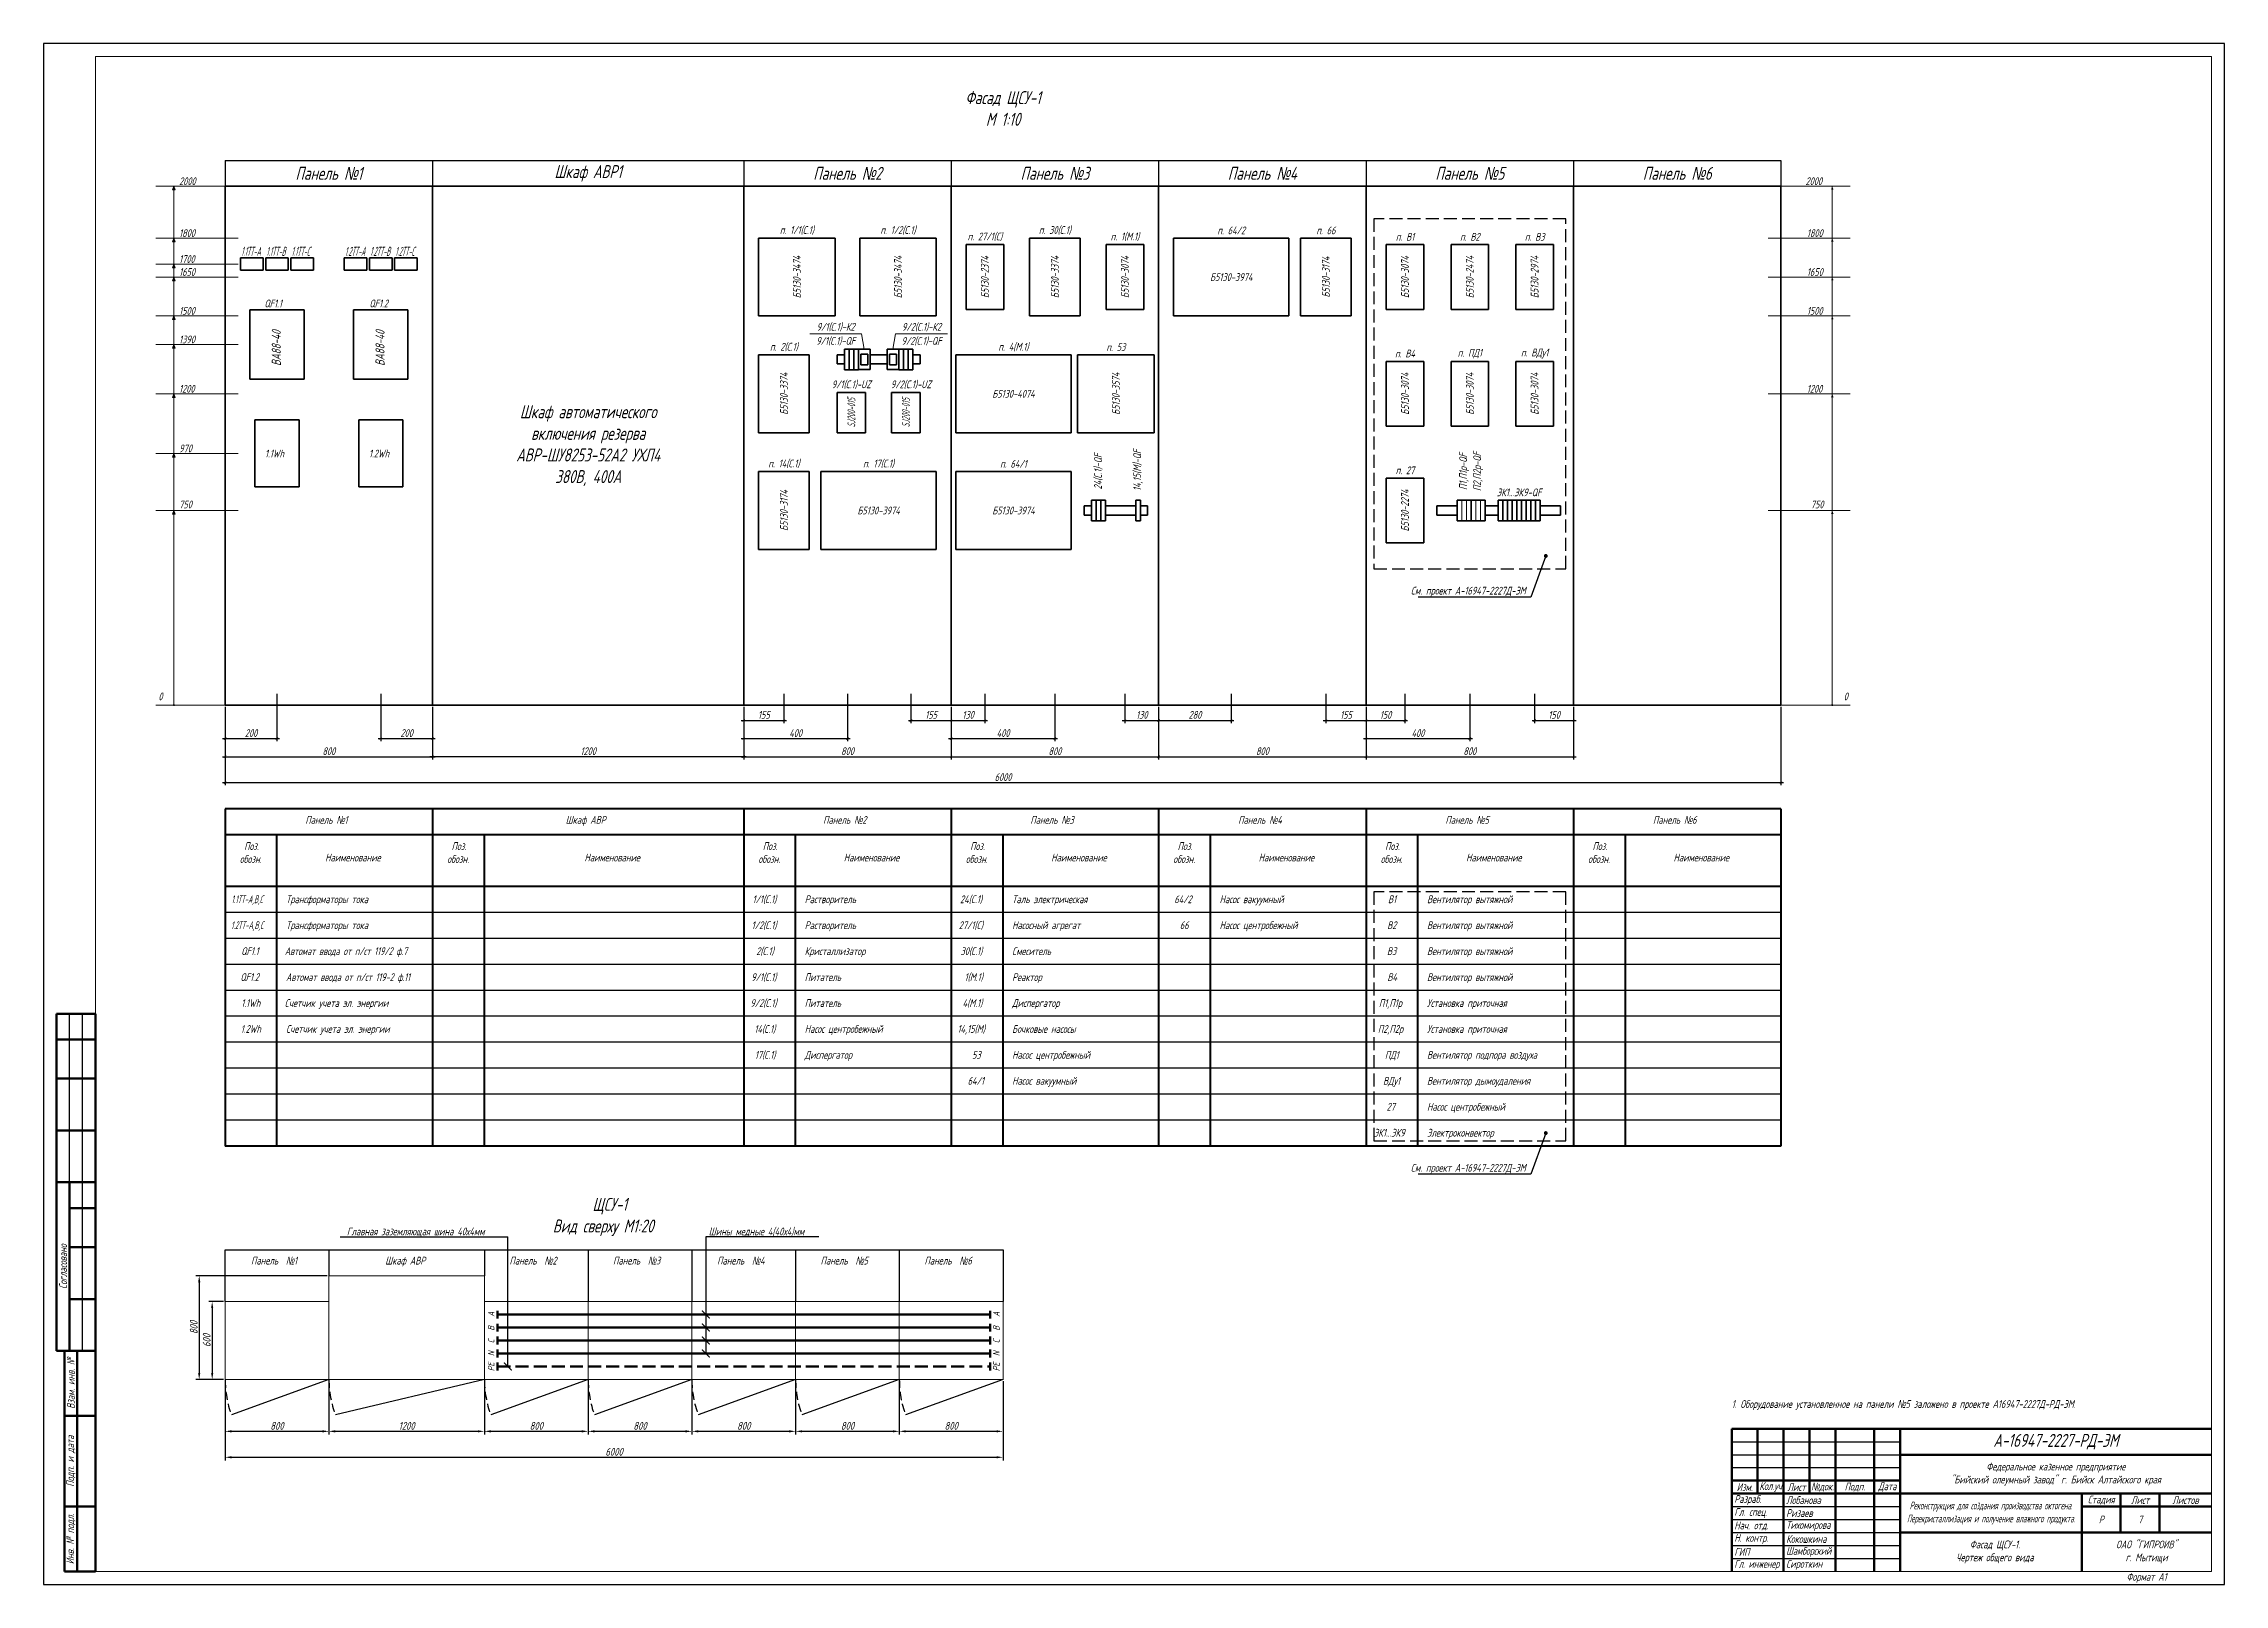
# Model space of a CAD drawing. Header units: millimetres. Extents: x -14296 to 10264, y -13087 to -5602.
# Drawn here: x -8188 to -7347, y -13087 to -12493 of the extents above; entities that cross this region are included whole.
import ezdxf
from ezdxf import colors
from ezdxf.entities.mleader import LeaderData, LeaderLine
from ezdxf.math import Vec2, Vec3

# ---------------------------------------------------------------- set-up
doc = ezdxf.new("R2010")
doc.units = ezdxf.units.MM
doc.linetypes.add('DASHED2', pattern=[9.525, 6.35, -3.175])
doc.linetypes.add('gost5', pattern=[7, 5, -2, 0])
doc.layers.get('Defpoints').update_dxf_attribs({"color": 33})
for name, color, linetype, lineweight in [('КаБель силовой (Вновь)', 1, 'Continuous', 15), ('Линия выноска', 137, 'Continuous', 25), ('Размерная', 4, 'Continuous', 25), ('Рамка толстая', 7, 'Continuous', 15), ('Рамка тонкая', 5, 'Continuous', 25), ('ТаБлица', 253, 'Continuous', 15), ('Текст', 7, 'Continuous', 20), ('Штампы', 252, 'Continuous', 25), ('Щиты пульты (Вновь)', 5, 'Continuous', 15), ('Элемент эл. схем', 7, 'Continuous', 35)]:
    doc.layers.add(name, color=color, linetype=linetype, lineweight=lineweight)
doc.styles.add('gost shx', font='gost.shx', dxfattribs={"oblique": 15})
doc.styles.add('Simplex', font='simplex.shx', dxfattribs={"width": 0.7, "oblique": 15})
doc.styles.get("Standard").update_dxf_attribs({"font": 'arial.ttf'})
doc.dimstyles.new('100', dxfattribs={"dimtxt": 3, "dimasz": 1, "dimexe": 2, "dimexo": 0.625, "dimgap": 0.9, "dimtad": 1, "dimdec": 0, "dimlfac": 100, "dimzin": 0, "dimdsep": 46, "dimtxsty": 'Standard', "dimblk": 'ARCHTICK', "dimcen": 0.895, "dimdle": 1, "dimadec": 0, "dimazin": 0, "dimtfac": 1, "dimtdec": 0, "dimtofl": 0, "dimtmove": 1, "dimatfit": 3, "dimldrblk": 'ARCHTICK', "dimfxl": 0.5, "dimtolj": 1, "dimtzin": 0, "dimlwd": 20, "dimarcsym": 1})
doc.dimstyles.new('ISO-25', dxfattribs={"dimtxt": 3, "dimasz": 2.5, "dimexe": 1.25, "dimexo": 0.625, "dimtad": 1, "dimtxsty": 'gost shx', "dimcen": 2.5, "dimclrt": 2, "dimadec": 0, "dimazin": 0, "dimtfac": 1, "dimtmove": 0, "dimatfit": 3, "dimfxl": 1, "dimarcsym": 0})

msp = doc.modelspace()

# ---------------------------------------------------------------- texts
at = {"layer": 'Текст', "lineweight": 20, "style": 'Simplex', "oblique": 15, "width": 0.7}
for s, p in [('2000', (-8135.48237, -12547.29053)), ('2000', (-7508.27625, -12547.29067)), ('1800', (-8135.48362, -12567.29053)), ('1800', (-7507.75118, -12567.29055)), ('1700', (-8135.48237, -12577.29036)), ('1650', (-8135.48237, -12582.29053)), ('1650', (-7507.75243, -12582.29047)), ('1500', (-8135.48237, -12597.29053)), ('1500', (-7507.75118, -12597.29055)), ('1390', (-8135.48237, -12608.29047)), ('1200', (-8135.48362, -12627.29044)), ('1200', (-7507.75118, -12627.29057)), ('970', (-8135.48362, -12650.29058)), ('750', (-8135.48428, -12671.90664)), ('750', (-7506.25052, -12671.90665)), (' 0', (-8144.9196, -12745.90358)), (' 0', (-7495.01284, -12745.90366)), ('Главная заземляющая шина 40х4мм', (-8070.78012, -12952.16119)), ('Шины медные 4(40х4)мм', (-7931.22436, -12952.16119))]:
    msp.add_text(s, height=3, dxfattribs=at).set_placement(p)
at = {"layer": 'Текст', "linetype": 'Continuous', "lineweight": 20, "style": 'Simplex', "oblique": 15, "width": 0.4}
for s, p in [('1.1ТТ-А', (-8111.5675, -12574.56735)), ('1.1ТТ-В', (-8101.8675, -12574.56735)), ('1.1ТТ-С', (-8092.1675, -12574.56735)), ('1.2ТТ-А', (-8071.55769, -12574.56735)), ('1.2ТТ-В', (-8061.85769, -12574.56735)), ('1.2ТТ-С', (-8052.15769, -12574.56735))]:
    msp.add_text(s, height=3.5, rotation=359.99904858, dxfattribs=at).set_placement(p)
at = {"layer": 'Текст', "lineweight": 20, "style": 'Simplex', "oblique": 15, "width": 0.7}
for s, p in [('QF1.1', (-8102.5721, -12594.41221)), ('QF1.2', (-8062.10081, -12594.41221)), ('1.1Wh', (-8102.36421, -12652.28604)), ('1.2Wh', (-8062.25968, -12652.28604))]:
    msp.add_text(s, height=3, rotation=359.99904858, dxfattribs=at).set_placement(p)
at = {"layer": 'Текст', "style": 'Simplex', "oblique": 15, "width": 0.7}
for s, p in [('А', (-8013.88856, -12983.56207)), ('А', (-7819.04388, -12983.56207)), ('С', (-8013.88856, -12993.73736)), ('В', (-8013.88856, -12988.95012)), ('С', (-7819.04388, -12993.73736)), ('В', (-7819.04388, -12988.95012)), ('N', (-8013.88856, -12998.73736)), ('PE', (-8013.88856, -13004.56993)), ('N', (-7819.04388, -12998.73736)), ('PE', (-7819.04388, -13004.56993))]:
    msp.add_text(s, height=2.5, rotation=90, dxfattribs=at).set_placement(p)
at = {"layer": 'Текст', "lineweight": 35, "char_height": 5, "attachment_point": 5, "style": 'Simplex'}
for s, insert, width in [('Фасад ЩСУ-1\\PМ 1:10', (-7817.71622, -12517.74064), 600), ('Панель {\\fArial|b0|i0|c204|p34;№}1', (-8077.71622, -12542.74064), 80), ('Шкаф АВР1', (-7977.71622, -12542.74064), 120), ('Панель {\\fArial|b0|i0|c204|p34;№}2', (-7877.71622, -12542.74064), 80), ('Панель {\\fArial|b0|i0|c204|p34;№}3', (-7797.71622, -12542.74064), 80), ('Панель {\\fArial|b0|i0|c204|p34;№}4', (-7717.71622, -12542.74064), 80), ('Панель {\\fArial|b0|i0|c204|p34;№}5', (-7637.71622, -12542.74064), 80), ('Панель {\\fArial|b0|i0|c204|p34;№}6', (-7557.71622, -12542.74064), 80), ('Шкаф автоматического\\Pвключения резерва\\PАВР-ШУ8253-52А2 УХЛ4\\P380В, 400А', (-7977.71622, -12647.74064), 120), ('А-16947-2227-РД-ЭМ', (-7411.71622, -13031.74064), 120)]:
    msp.add_mtext(s, dxfattribs=dict(at, insert=insert, width=width))
at = {"layer": 'Текст', "lineweight": 20, "char_height": 3, "attachment_point": 5, "style": 'Simplex'}
for s, insert, width in [('п. 1/1(С.1)', (-7897.21622, -12564.74066), 29.5), ('{\\W0.7;п. 1/2(С.1)}', (-7858.21622, -12564.74066), 29.5), ('{\\W0.7;п. 30(С.1)}', (-7797.71622, -12564.74066), 19.5), ('{\\W0.7;п. 64/2}', (-7729.71622, -12564.74066), 13.6318041), ('{\\W0.7;п. 66}', (-7693.21622, -12564.74066), 13.6318041), ('{\\W0.7;п. 27/1(С)}', (-7824.71622, -12567.24066), 18.5), ('{\\W0.7;п. 1(М.1)}', (-7770.71622, -12567.24066), 13.6318041), ('п. В1', (-7662.71622, -12567.24066), 13.6318041), ('п. В2', (-7637.71622, -12567.24066), 13.6318041), ('п. В3', (-7612.71622, -12567.24066), 13.6318041), ('Б5130-3974', (-7729.71622, -12582.74066), 13.6318041), ('{\\W0.7;9/1(С.1)-QF}', (-7882.26622, -12607.49066), 13.6318041), ('9/1(С.1)-К2', (-7882.26622, -12602.06566), 13.6318041), ('{\\W0.7;9/2(С.1)-QF}', (-7849.16622, -12607.49066), 13.6318041), ('{\\W0.7;9/2(С.1)-К2}', (-7849.16622, -12602.06566), 13.6318041), ('{\\W0.7;п. 2(С.1)}', (-7902.21622, -12609.74066), 19.5), ('{\\W0.7;п. 4(М.1)}', (-7813.71622, -12609.74066), 44.5), ('{\\W0.7;п. 53}', (-7774.21622, -12609.74066), 13.6318041), ('п. В4', (-7662.71622, -12612.24066), 13.6318041), ('п. ПД1', (-7637.71622, -12612.24066), 13.6318041), ('п. ВДу1', (-7612.71622, -12612.24066), 13.6318041), ('9/1(С.1)-UZ', (-7876.21622, -12624.24066), 13.6318041), ('9/2(С.1)-UZ', (-7853.21622, -12624.24066), 13.6318041), ('{\\W0.7;Б5130-4074}', (-7813.71622, -12627.74066), 13.6318041), ('{\\W0.7;п. 14(С.1)}', (-7902.21622, -12654.74066), 19.5), ('{\\W0.7;п. 17(С.1)}', (-7865.71622, -12654.74066), 44.5), ('{\\W0.7;п. 64/1}', (-7813.71622, -12654.74066), 13.6318041), ('п. 27', (-7662.71622, -12657.24066), 13.6318041), ('ЭК1...ЭК9-QF', (-7618.69122, -12665.74066), 13.6318041), ('{\\W0.7;Б5130-3974}', (-7865.71622, -12672.74066), 13.6318041), ('{\\W0.7;Б5130-3974}', (-7813.71622, -12672.74066), 13.6318041)]:
    msp.add_mtext(s, dxfattribs=dict(at, insert=insert, width=width))
at = {"layer": 'Текст', "lineweight": 20, "char_height": 3, "width": 13.6318041, "attachment_point": 5, "rotation": 90, "style": 'Simplex'}
for s, insert in [('{\\W0.7;Б5130-3474}', (-7897.21622, -12582.74066)), ('{\\W0.7;Б5130-3474}', (-7858.21622, -12582.74066)), ('{\\W0.7;Б5130-2374}', (-7824.71622, -12582.74066)), ('{\\W0.7;Б5130-3374}', (-7797.71622, -12582.74066)), ('Б5130-3074', (-7770.71622, -12582.74066)), ('Б5130-3174', (-7693.21622, -12582.74066)), ('Б5130-3074', (-7662.71622, -12582.74066)), ('Б5130-2474', (-7637.71622, -12582.74066)), ('Б5130-2974', (-7612.71622, -12582.74066)), ('{\\W0.7;Б5130-3374}', (-7902.21622, -12627.74066)), ('{\\W0.7;Б5130-3574}', (-7774.21622, -12627.74066)), ('Б5130-3074', (-7662.71622, -12627.74066)), ('Б5130-3074', (-7637.71622, -12627.74066)), ('Б5130-3074', (-7612.71622, -12627.74066)), ('{\\W0.5;SJ200-015}', (-7876.21622, -12634.99066)), ('{\\W0.5;SJ200-015}', (-7855.21622, -12634.99066)), ('24(С.1)-QF', (-7780.96622, -12657.74066)), ('14,15(М)-QF', (-7765.66622, -12657.24066)), ('П1,П1р-QF', (-7639.89122, -12657.74066)), ('П2,П2р-QF', (-7634.49122, -12657.74066)), ('{\\W0.7;Б5130-3174}', (-7902.21622, -12672.74066)), ('Б5130-2274', (-7662.71622, -12672.74066))]:
    msp.add_mtext(s, dxfattribs=dict(at, insert=insert))
at = {"layer": 'Текст', "char_height": 3.5, "attachment_point": 1, "rotation": 90, "style": 'Simplex'}
for insert in [(-8099.72879, -12622.14069), (-8059.7286, -12622.14069)]:
    msp.add_mtext_dynamic_manual_height_columns('\\pi5.1454;ВА88-40', width=26.8, gutter_width=12.5, heights=[4.00962], dxfattribs=dict(at, insert=insert))
at = {"layer": 'Текст', "lineweight": 20, "char_height": 3, "attachment_point": 1, "style": 'Simplex'}
for s, width, insert in [('\\pi30.923;Панель {\\fArial|b0|i0|c204|p34;№}1', 80, (-8117.71622, -12790.5178)), ('\\pi51.725;Шкаф АВР', 119.9999985, (-8038.1287, -12790.5178)), ('\\pi30.599;Панель {\\fArial|b0|i0|c204|p34;№}2', 80, (-7917.7166, -12790.5178)), ('\\pi30.523;Панель {\\fArial|b0|i0|c204|p34;№}3', 80, (-7837.71684, -12790.5178)), ('\\pi30.673;Панель {\\fArial|b0|i0|c204|p34;№}4', 80, (-7757.71707, -12790.5178)), ('\\pi30.573;Панель {\\fArial|b0|i0|c204|p34;№}5', 80, (-7677.71707, -12790.5178)), ('\\pi30.63;Панель {\\fArial|b0|i0|c204|p34;№}6', 80, (-7597.71707, -12790.5178)), ('\\pi7.3309;Поз.\\P\\pi5.6383;обозн.', 20, (-8117.71622, -12800.60266)), ('\\pi18.559;Наименование', 60, (-8097.71622, -12805.0492)), ('\\pi7.3309;Поз. \\P\\pi5.6383;обозн.', 20, (-8037.71622, -12800.60266)), ('\\pi38.558;Наименование', 99.9996155, (-8017.71622, -12805.0492)), ('\\pi7.3309;Поз.\\P\\pi5.6383;обозн.', 20, (-7917.7166, -12800.60266)), ('\\pi18.559;Наименование', 60, (-7897.7166, -12805.0492)), ('\\pi7.3309;Поз.\\P\\pi5.6383;обозн.', 20, (-7837.7166, -12800.60266)), ('\\pi18.559;Наименование', 60, (-7817.7166, -12805.0492)), ('\\pi7.3309;Поз.\\P\\pi5.6383;обозн.', 20, (-7757.71707, -12800.60266)), ('\\pi18.559;Наименование', 60, (-7737.71707, -12805.0492)), ('\\pi7.3309;Поз.\\P\\pi5.6383;обозн.', 20, (-7677.71707, -12800.60266)), ('\\pi18.559;Наименование', 60, (-7657.71707, -12805.0492)), ('\\pi7.3309;Поз.\\P\\pi5.6383;обозн.', 20, (-7597.71707, -12800.60266)), ('\\pi18.559;Наименование', 60, (-7577.71707, -12805.0492)), ('\\pi2.4314;{\\W0.5;1.1ТТ-А,В,С}', 20, (-8117.71622, -12821.12209)), ('\\pi3.5;Трансформаторы тока', 60, (-8097.71622, -12821.12209)), ('\\pi3.385;1/1(С.1)', 20, (-7917.7166, -12821.12209)), ('\\pi3.5;{\\Q15;Растворитель}', 60, (-7897.7166, -12821.12209)), ('\\pi3.4068;24(С.1)', 20, (-7837.7166, -12821.12209)), ('\\pi3.5;{\\Q15;Таль электрическая}', 60, (-7817.7166, -12821.12209)), ('\\pi6.03205;64/2', 20, (-7757.7166, -12821.12209)), ('\\pi3.5;{\\Q15;Насос вакуумный}', 60, (-7737.7166, -12821.12209)), ('\\pi8.4481;В1', 20, (-7677.71684, -12821.12209)), ('\\pi3.5001;Вентилятор вытяжной', 60, (-7657.71684, -12821.12209)), ('\\pi2.2647;{\\W0.5;1.2ТТ-А,В,С}', 20, (-8117.71622, -12831.12209)), ('\\pi3.5;Трансформаторы тока', 60, (-8097.71622, -12831.12209)), ('\\pi3.035;1/2(С.1)', 20, (-7917.7166, -12831.12209)), ('\\pi3.5;{\\Q15;Растворитель}', 60, (-7897.7166, -12831.12209)), ('\\pi2.8818;27/1(С)', 20, (-7837.7166, -12831.12209)), ('\\pi3.5;{\\Q15;Насосный агрегат}', 60, (-7817.7166, -12831.12209)), ('\\pi8.16291;66', 20, (-7757.7166, -12831.12209)), ('\\pi3.5;{\\Q15;Насос центробежный}', 60, (-7737.7166, -12831.12209)), ('\\pi8.1246;В2', 20, (-7677.71684, -12831.12209)), ('\\pi3.5001;Вентилятор вытяжной', 60, (-7657.71684, -12831.12209)), ('\\pi6.19377;QF1.1', 20, (-8117.71622, -12841.12209)), ('\\pi3;{\\W0.6;Автомат ввода от п/ст 119/2 ф.7}', 60, (-8097.71622, -12841.12209)), ('\\pi4.8069;2(С.1)', 20, (-7917.7166, -12841.12209)), ('\\pi3.5;{\\Q15;Кристаллизатор}', 60, (-7897.7166, -12841.12209)), ('\\pi3.5818;30(С.1)', 20, (-7837.7166, -12841.12209)), ('\\pi3.5;{\\Q15;Смеситель}', 60, (-7817.7166, -12841.12209)), ('\\pi8.0481;В3', 20, (-7677.71684, -12841.12209)), ('\\pi3.5001;Вентилятор вытяжной', 60, (-7657.71684, -12841.12209)), ('\\pi5.87033;QF1.2', 20, (-8117.71622, -12851.12209)), ('\\pi3.5001;{\\W0.6;Автомат ввода от п/ст 119-2 ф.11}', 60, (-8097.71622, -12851.12209)), ('\\pi2.8754;9/1(С.1)', 20, (-7917.7166, -12851.12209)), ('\\pi3.5;{\\Q15;Питатель}', 60, (-7897.7166, -12851.12209)), ('\\pi5.135;1(М.1)', 20, (-7837.7166, -12851.12209)), ('\\pi3.5001;Реактор', 60, (-7817.7166, -12851.12209)), ('\\pi8.1981;В4', 20, (-7677.71684, -12851.12209)), ('\\pi3.5001;Вентилятор вытяжной', 60, (-7657.71684, -12851.12209)), ('\\pi6.20119;1.1Wh', 20, (-8117.71622, -12861.12209)), ('\\pi3;Счетчик учета эл. энергии ', 60, (-8097.71622, -12861.12209)), ('\\pi2.5254;9/2(С.1)', 20, (-7917.7166, -12861.12209)), ('\\pi3.5;{\\Q15;Питатель}', 60, (-7897.7166, -12861.12209)), ('\\pi4.3755;4(М.1)', 20, (-7837.7166, -12861.12209)), ('\\pi3.5;{\\Q15;Диспергатор}', 60, (-7817.7166, -12861.12209)), ('\\pi4.9395;П1,П1р', 20, (-7677.71684, -12861.12209)), ('\\pi3.5001;Установка приточная', 60, (-7657.71684, -12861.12209)), ('\\pi6.00119;1.2Wh', 20, (-8117.71622, -12871.12209)), ('\\pi3.5001;Счетчик учета эл. энергии ', 60, (-8097.71622, -12871.12209)), ('\\pi4.085;14(С.1)', 20, (-7917.7166, -12871.12209)), ('\\pi3.5001;Насос центробежный', 60, (-7897.7166, -12871.12209)), ('\\pi2.4225;14,15(М)', 20, (-7837.7166, -12871.12209)), ('\\pi3.5;{\\Q15;Бочковые насосы}', 60, (-7817.7166, -12871.12209)), ('\\pi4.5395;П2,П2р', 20, (-7677.71684, -12871.12209)), ('\\pi3.5001;Установка приточная', 60, (-7657.71684, -12871.12209)), ('\\pi4.26;17(С.1)', 20, (-7917.7166, -12881.12209)), ('\\pi3.5001;Диспергатор', 60, (-7897.7166, -12881.12209)), ('\\pi8.02463;53', 20, (-7837.7166, -12881.12209)), ('\\pi3.5;{\\Q15;Насос центробежный}', 60, (-7817.7166, -12881.12209)), ('\\pi7.2481;ПД1', 20, (-7677.71684, -12881.12209)), ('\\pi3.5001;Вентилятор подпора воздуха', 60, (-7657.71684, -12881.12209)), ('\\pi6.35549;64/1', 20, (-7837.7166, -12891.12209)), ('\\pi3.5;{\\Q15;Насос вакуумный}', 60, (-7817.7166, -12891.12209)), ('\\pi6.5481;ВДу1', 20, (-7677.71684, -12891.12209)), ('\\pi3.5001;Вентилятор дымоудаления', 60, (-7657.71684, -12891.12209)), ('\\pi7.89808;27', 20, (-7677.71684, -12901.12209)), ('\\pi3.5001;Насос центробежный', 60, (-7657.71684, -12901.12209)), ('\\pi3.0129;ЭК1...ЭК9', 20, (-7677.71684, -12911.12209)), ('\\pi3.5001;Электроконвектор', 60, (-7657.71684, -12911.12209))]:
    msp.add_mtext_dynamic_manual_height_columns(s, width=width, gutter_width=12.5, heights=[0], dxfattribs=dict(at, insert=insert))
at = {"layer": 'Текст', "lineweight": 35, "insert": (-8117.71622, -12937.74064), "char_height": 5, "attachment_point": 1, "style": 'Simplex'}
msp.add_mtext_dynamic_manual_height_columns('\\pi141.66;ЩСУ-1\\P\\pi124.04; Вид сверху М1:20', width=300, gutter_width=12.5, heights=[0], dxfattribs=at)
at = {"layer": 'Текст', "char_height": 3, "attachment_point": 1, "style": 'Simplex'}
for s, width, insert in [('\\pi9.9726;Панель  {\\fArial|b0|i0|c204|p34;№}1', 40, (-8117.71622, -12960.43104)), ('\\pi21.725;Шкаф АВР', 60, (-8077.71622, -12960.43104)), ('\\pi9.6491;Панель  {\\fArial|b0|i0|c204|p34;№}2', 40, (-8017.71622, -12960.43104)), ('\\pi9.5726;Панель  {\\fArial|b0|i0|c204|p34;№}3', 40, (-7977.71622, -12960.43104)), ('\\pi9.7226;Панель  {\\fArial|b0|i0|c204|p34;№}4', 40, (-7937.71622, -12960.43104)), ('\\pi9.6226;Панель  {\\fArial|b0|i0|c204|p34;№}5', 40, (-7897.71622, -12960.43104)), ('\\pi9.68;Панель  {\\fArial|b0|i0|c204|p34;№}6', 40, (-7857.71622, -12960.43104))]:
    msp.add_mtext_dynamic_manual_height_columns(s, width=width, gutter_width=12.5, heights=[0], dxfattribs=dict(at, insert=insert))
at = {"layer": 'Текст', "color": 2, "lineweight": 20, "insert": (-7536.71622, -13017.61571), "char_height": 3, "width": 180, "attachment_point": 4, "style": 'Simplex'}
msp.add_mtext('1. Оборудование установленное на панели {\\fArial|b0|i0|c204|p34;№}5 заложено в проекте А16947-2227Д-РД-ЭМ.', dxfattribs=at)
at = {"layer": 'Текст', "char_height": 3, "style": 'Simplex'}
for s, insert, width, attachment_point in [('Федеральное казенное предприятие\\P"Бийский олеумный завод" г. Бийск Алтайского края', (-7411.71622, -13044.24064), 120, 5), ('Разраб.', (-7535.71622, -13054.24064), 18, 4), ('Изм.', (-7531.71622, -13049.24064), 10, 5), ('Кол.уч', (-7521.71622, -13049.24064), 10, 5), ('Лист', (-7511.71622, -13049.24064), 10, 5), ('{\\fArial|b0|i0|c204|p34;\\W0.7;№\\Fsimplex|c204;док.}', (-7501.71622, -13049.24064), 10, 5), ('Подп.', (-7489.21622, -13049.24064), 15, 5), ('{\\W0.7;Дата}', (-7476.71622, -13049.24064), 10, 5), ('Гл. спец.', (-7535.71622, -13059.24064), 18, 4), ('Лобанова', (-7515.71622, -13054.24064), 18, 4), ('Ризаев', (-7515.71622, -13059.24064), 18, 4), ('{\\W0.5;Реконструкция для создания производства октогена.\\PПерекристаллизация и получение влажного продукта.}', (-7436.71622, -13059.24064), 70, 5), ('{\\W0.7;Стадия}', (-7394.21622, -13054.24064), 15, 5), ('Р', (-7394.21622, -13061.74064), 15, 5), ('Лист', (-7379.21622, -13054.24064), 15, 5), ('7', (-7379.21622, -13061.74064), 15, 5), ('Листов', (-7361.71622, -13054.24064), 20, 5), ('Нач. отд.', (-7535.71622, -13064.24064), 18, 4), ('Н. контр.', (-7535.71622, -13069.24064), 19, 4), ('Кокошкина', (-7515.71622, -13069.24064), 18, 4), ('Тихомирова', (-7515.71622, -13064.24064), 18, 4), ('{\\W0.6;Гл. инженер}', (-7535.71622, -13079.24064), 18, 4), ('ГИП', (-7535.71622, -13074.24064), 18, 4), ('{\\W0.6;Шамборский}', (-7515.71622, -13074.24064), 18, 4), ('Сироткин', (-7515.71622, -13079.24064), 18, 4), ('\\pl3;Фасад ЩСУ-1. \\PЧертеж общего вида', (-7436.71622, -13074.24064), 70, 5), ('{\\C2;ОАО "ГИПРОИВ"\\Pг. Мытищи}', (-7376.71622, -13074.24064), 50, 5), ('Формат А1', (-7376.71622, -13084.24064), 50, 5)]:
    msp.add_mtext(s, dxfattribs=dict(at, insert=insert, width=width, attachment_point=attachment_point))

# ---------------------------------------------------------------- blocks, each defined once
blk = doc.blocks.new('A$C551E481E')
at = {"layer": 'Рамка толстая'}
for p, q in [((20, 589), (20, 5)), ((836, 589), (20, 589)), ((836, 5), (836, 589)), ((20, 5), (836, 5))]:
    blk.add_line(p, q, dxfattribs=at)
at = {"layer": 'Рамка тонкая'}
for p, q in [((0, 594), (0, 0)), ((841, 594), (0, 594)), ((841, 0), (841, 594)), ((0, 0), (841, 0))]:
    blk.add_line(p, q, dxfattribs=at)
blk = doc.blocks.new('*D1083')
at = {"layer": 'Defpoints', "color": 0, "lineweight": 15, "transparency": 16777216}
for p in [(-8117.72, -12977.74), (-8122.71, -13007.74), (-8117.72, -13007.74)]:
    blk.add_point(p, dxfattribs=at)
at = {"layer": 'Размерная', "color": 0, "lineweight": -2, "transparency": 16777216}
for p, q in [((-8118.34, -12977.74), (-8123.96, -12977.74)), ((-8122.71, -12980.24), (-8122.71, -13005.24)), ((-8118.34, -13007.74), (-8123.96, -13007.74))]:
    blk.add_line(p, q, dxfattribs=at)
at = {"layer": 'Размерная', "color": 0, "lineweight": 15, "transparency": 16777216}
for points in [[(-8123.13, -12980.24), (-8122.29, -12980.24), (-8122.71, -12977.74)], [(-8123.13, -13005.24), (-8122.29, -13005.24), (-8122.71, -13007.74)]]:
    blk.add_solid(points, dxfattribs=at)
at = {"layer": 'Размерная', "color": 2, "lineweight": 18, "transparency": 16777216, "insert": (-8124.83, -12992.74), "char_height": 3, "attachment_point": 5, "rotation": 90, "style": 'gost shx'}
blk.add_mtext('600', dxfattribs=at)
blk = doc.blocks.new('*D1084')
at = {"layer": 'Defpoints', "color": 0, "lineweight": 15, "transparency": 16777216}
for p in [(-8117.72, -13007.74), (-8077.72, -13007.74), (-8077.72, -13027.74)]:
    blk.add_point(p, dxfattribs=at)
at = {"layer": 'Размерная', "color": 0, "lineweight": -2, "transparency": 16777216}
for p, q in [((-8117.72, -13008.37), (-8117.72, -13028.99)), ((-8077.72, -13008.37), (-8077.72, -13028.99)), ((-8115.22, -13027.74), (-8080.22, -13027.74))]:
    blk.add_line(p, q, dxfattribs=at)
at = {"layer": 'Размерная', "color": 0, "lineweight": 15, "transparency": 16777216}
for points in [[(-8115.22, -13027.32), (-8115.22, -13028.16), (-8117.72, -13027.74)], [(-8080.22, -13027.32), (-8080.22, -13028.16), (-8077.72, -13027.74)]]:
    blk.add_solid(points, dxfattribs=at)
at = {"layer": 'Размерная', "color": 2, "lineweight": 18, "transparency": 16777216, "insert": (-8097.72, -13025.62), "char_height": 3, "attachment_point": 5, "style": 'gost shx'}
blk.add_mtext('800', dxfattribs=at)
blk = doc.blocks.new('*D942')
at = {"layer": 'Defpoints', "color": 0, "lineweight": 15, "transparency": 16777216}
for p in [(-8077.72, -13007.74), (-8017.72, -13007.74), (-8017.72, -13027.74)]:
    blk.add_point(p, dxfattribs=at)
at = {"layer": 'Размерная', "color": 0, "lineweight": -2, "transparency": 16777216}
for p, q in [((-8077.72, -13008.37), (-8077.72, -13028.99)), ((-8017.72, -13008.37), (-8017.72, -13028.99)), ((-8075.22, -13027.74), (-8020.22, -13027.74))]:
    blk.add_line(p, q, dxfattribs=at)
at = {"layer": 'Размерная', "color": 0, "lineweight": 15, "transparency": 16777216}
for points in [[(-8075.22, -13027.32), (-8075.22, -13028.16), (-8077.72, -13027.74)], [(-8020.22, -13027.32), (-8020.22, -13028.16), (-8017.72, -13027.74)]]:
    blk.add_solid(points, dxfattribs=at)
at = {"layer": 'Размерная', "color": 2, "lineweight": 18, "transparency": 16777216, "insert": (-8047.72, -13025.62), "char_height": 3, "attachment_point": 5, "style": 'gost shx'}
blk.add_mtext('1200', dxfattribs=at)
blk = doc.blocks.new('*D943')
at = {"layer": 'Defpoints', "color": 0, "lineweight": 15, "transparency": 16777216}
for p in [(-8077.72, -12967.74), (-8127.71, -13007.74), (-8122.72, -13007.74)]:
    blk.add_point(p, dxfattribs=at)
at = {"layer": 'Размерная', "color": 0, "lineweight": -2, "transparency": 16777216}
for p, q in [((-8078.34, -12967.74), (-8128.96, -12967.74)), ((-8127.71, -12970.24), (-8127.71, -13005.24)), ((-8123.34, -13007.74), (-8128.96, -13007.74))]:
    blk.add_line(p, q, dxfattribs=at)
at = {"layer": 'Размерная', "color": 0, "lineweight": 15, "transparency": 16777216}
for points in [[(-8128.13, -12970.24), (-8127.29, -12970.24), (-8127.71, -12967.74)], [(-8128.13, -13005.24), (-8127.29, -13005.24), (-8127.71, -13007.74)]]:
    blk.add_solid(points, dxfattribs=at)
at = {"layer": 'Размерная', "color": 2, "lineweight": 18, "transparency": 16777216, "insert": (-8129.83, -12987.74), "char_height": 3, "attachment_point": 5, "rotation": 90, "style": 'gost shx'}
blk.add_mtext('800', dxfattribs=at)
blk = doc.blocks.new('*D944')
at = {"layer": 'Defpoints', "color": 0, "lineweight": 15, "transparency": 16777216}
for p in [(-8117.72, -13007.74), (-7817.72, -13007.74), (-7817.72, -13037.74)]:
    blk.add_point(p, dxfattribs=at)
at = {"layer": 'Размерная', "color": 0, "lineweight": -2, "transparency": 16777216}
for p, q in [((-8117.72, -13008.37), (-8117.72, -13038.99)), ((-7817.72, -13008.37), (-7817.72, -13038.99)), ((-8115.22, -13037.74), (-7820.22, -13037.74))]:
    blk.add_line(p, q, dxfattribs=at)
at = {"layer": 'Размерная', "color": 0, "lineweight": 15, "transparency": 16777216}
for points in [[(-8115.22, -13037.32), (-8115.22, -13038.16), (-8117.72, -13037.74)], [(-7820.22, -13037.32), (-7820.22, -13038.16), (-7817.72, -13037.74)]]:
    blk.add_solid(points, dxfattribs=at)
at = {"layer": 'Размерная', "color": 2, "lineweight": 18, "transparency": 16777216, "insert": (-7967.72, -13035.62), "char_height": 3, "attachment_point": 5, "style": 'gost shx'}
blk.add_mtext('6000', dxfattribs=at)
blk = doc.blocks.new('*D945')
at = {"layer": 'Defpoints', "color": 0, "lineweight": 15, "transparency": 16777216}
for p in [(-8017.72, -13007.74), (-7977.72, -13007.74), (-7977.72, -13027.74)]:
    blk.add_point(p, dxfattribs=at)
at = {"layer": 'Размерная', "color": 0, "lineweight": -2, "transparency": 16777216}
for p, q in [((-8017.72, -13008.37), (-8017.72, -13028.99)), ((-7977.72, -13008.37), (-7977.72, -13028.99)), ((-8015.22, -13027.74), (-7980.22, -13027.74))]:
    blk.add_line(p, q, dxfattribs=at)
at = {"layer": 'Размерная', "color": 0, "lineweight": 15, "transparency": 16777216}
for points in [[(-8015.22, -13027.32), (-8015.22, -13028.16), (-8017.72, -13027.74)], [(-7980.22, -13027.32), (-7980.22, -13028.16), (-7977.72, -13027.74)]]:
    blk.add_solid(points, dxfattribs=at)
at = {"layer": 'Размерная', "color": 2, "lineweight": 18, "transparency": 16777216, "insert": (-7997.72, -13025.62), "char_height": 3, "attachment_point": 5, "style": 'gost shx'}
blk.add_mtext('800', dxfattribs=at)
blk = doc.blocks.new('*D946')
at = {"layer": 'Defpoints', "color": 0, "lineweight": 15, "transparency": 16777216}
for p in [(-7977.72, -13007.74), (-7937.72, -13007.74), (-7937.72, -13027.74)]:
    blk.add_point(p, dxfattribs=at)
at = {"layer": 'Размерная', "color": 0, "lineweight": -2, "transparency": 16777216}
for p, q in [((-7977.72, -13008.37), (-7977.72, -13028.99)), ((-7937.72, -13008.37), (-7937.72, -13028.99)), ((-7975.22, -13027.74), (-7940.22, -13027.74))]:
    blk.add_line(p, q, dxfattribs=at)
at = {"layer": 'Размерная', "color": 0, "lineweight": 15, "transparency": 16777216}
for points in [[(-7975.22, -13027.32), (-7975.22, -13028.16), (-7977.72, -13027.74)], [(-7940.22, -13027.32), (-7940.22, -13028.16), (-7937.72, -13027.74)]]:
    blk.add_solid(points, dxfattribs=at)
at = {"layer": 'Размерная', "color": 2, "lineweight": 18, "transparency": 16777216, "insert": (-7957.72, -13025.62), "char_height": 3, "attachment_point": 5, "style": 'gost shx'}
blk.add_mtext('800', dxfattribs=at)
blk = doc.blocks.new('*D947')
at = {"layer": 'Defpoints', "color": 0, "lineweight": 15, "transparency": 16777216}
for p in [(-7937.72, -13007.74), (-7897.72, -13007.74), (-7897.72, -13027.74)]:
    blk.add_point(p, dxfattribs=at)
at = {"layer": 'Размерная', "color": 0, "lineweight": -2, "transparency": 16777216}
for p, q in [((-7937.72, -13008.37), (-7937.72, -13028.99)), ((-7897.72, -13008.37), (-7897.72, -13028.99)), ((-7935.22, -13027.74), (-7900.22, -13027.74))]:
    blk.add_line(p, q, dxfattribs=at)
at = {"layer": 'Размерная', "color": 0, "lineweight": 15, "transparency": 16777216}
for points in [[(-7935.22, -13027.32), (-7935.22, -13028.16), (-7937.72, -13027.74)], [(-7900.22, -13027.32), (-7900.22, -13028.16), (-7897.72, -13027.74)]]:
    blk.add_solid(points, dxfattribs=at)
at = {"layer": 'Размерная', "color": 2, "lineweight": 18, "transparency": 16777216, "insert": (-7917.72, -13025.62), "char_height": 3, "attachment_point": 5, "style": 'gost shx'}
blk.add_mtext('800', dxfattribs=at)
blk = doc.blocks.new('*D948')
at = {"layer": 'Defpoints', "color": 0, "lineweight": 15, "transparency": 16777216}
for p in [(-7897.72, -13007.74), (-7857.72, -13007.74), (-7857.72, -13027.74)]:
    blk.add_point(p, dxfattribs=at)
at = {"layer": 'Размерная', "color": 0, "lineweight": -2, "transparency": 16777216}
for p, q in [((-7897.72, -13008.37), (-7897.72, -13028.99)), ((-7857.72, -13008.37), (-7857.72, -13028.99)), ((-7895.22, -13027.74), (-7860.22, -13027.74))]:
    blk.add_line(p, q, dxfattribs=at)
at = {"layer": 'Размерная', "color": 0, "lineweight": 15, "transparency": 16777216}
for points in [[(-7895.22, -13027.32), (-7895.22, -13028.16), (-7897.72, -13027.74)], [(-7860.22, -13027.32), (-7860.22, -13028.16), (-7857.72, -13027.74)]]:
    blk.add_solid(points, dxfattribs=at)
at = {"layer": 'Размерная', "color": 2, "lineweight": 18, "transparency": 16777216, "insert": (-7877.72, -13025.62), "char_height": 3, "attachment_point": 5, "style": 'gost shx'}
blk.add_mtext('800', dxfattribs=at)
blk = doc.blocks.new('*D949')
at = {"layer": 'Defpoints', "color": 0, "lineweight": 15, "transparency": 16777216}
for p in [(-7857.72, -13007.74), (-7817.72, -13007.74), (-7817.72, -13027.74)]:
    blk.add_point(p, dxfattribs=at)
at = {"layer": 'Размерная', "color": 0, "lineweight": -2, "transparency": 16777216}
for p, q in [((-7857.72, -13008.37), (-7857.72, -13028.99)), ((-7817.72, -13008.37), (-7817.72, -13028.99)), ((-7855.22, -13027.74), (-7820.22, -13027.74))]:
    blk.add_line(p, q, dxfattribs=at)
at = {"layer": 'Размерная', "color": 0, "lineweight": 15, "transparency": 16777216}
for points in [[(-7855.22, -13027.32), (-7855.22, -13028.16), (-7857.72, -13027.74)], [(-7820.22, -13027.32), (-7820.22, -13028.16), (-7817.72, -13027.74)]]:
    blk.add_solid(points, dxfattribs=at)
at = {"layer": 'Размерная', "color": 2, "lineweight": 18, "transparency": 16777216, "insert": (-7837.72, -13025.62), "char_height": 3, "attachment_point": 5, "style": 'gost shx'}
blk.add_mtext('800', dxfattribs=at)
blk = doc.blocks.new('_ArchTick')
at = {"color": 0, "const_width": 0.15}
blk.add_lwpolyline([(-0.5, -0.5), (0.5, 0.5)], dxfattribs=at)
blk = doc.blocks.new('*D1085')
at = {"layer": 'Defpoints', "color": 0, "lineweight": 15, "ltscale": 0.2, "transparency": 16777216}
for p in [(-7757.72, -12747.74), (-7729.72, -12742.74), (-7729.72, -12753.68)]:
    blk.add_point(p, dxfattribs=at)
at = {"layer": 'Размерная', "color": 0, "linetype": 'Continuous', "lineweight": -2, "ltscale": 0.2, "transparency": 16777216}
for p, q in [((-7757.72, -12748.37), (-7757.72, -12754.68)), ((-7729.72, -12743.37), (-7729.72, -12754.68)), ((-7758.72, -12753.68), (-7728.72, -12753.68))]:
    blk.add_line(p, q, dxfattribs=at)
at = {"layer": 'Размерная', "color": 0, "lineweight": -2, "ltscale": 0.2, "transparency": 16777216, "rotation": 180}
blk.add_blockref('_ArchTick', (-7757.72, -12753.68), dxfattribs=at)
at = {"layer": 'Размерная', "color": 0, "lineweight": -2, "ltscale": 0.2, "transparency": 16777216}
blk.add_blockref('_ArchTick', (-7729.72, -12753.68), dxfattribs=at)
at = {"layer": 'Размерная', "color": 0, "lineweight": 20, "ltscale": 0.2, "transparency": 16777216, "insert": (-7743.72, -12751.53), "char_height": 3, "attachment_point": 5, "style": 'Simplex'}
blk.add_mtext('\\A1;280', dxfattribs=at)
blk = doc.blocks.new('*D950')
at = {"layer": 'Defpoints', "color": 0, "lineweight": 15, "ltscale": 0.2, "transparency": 16777216}
for p in [(-7693.22, -12742.74), (-7677.72, -12747.74), (-7677.72, -12753.68)]:
    blk.add_point(p, dxfattribs=at)
at = {"layer": 'Размерная', "color": 0, "linetype": 'Continuous', "lineweight": -2, "ltscale": 0.2, "transparency": 16777216}
for p, q in [((-7693.22, -12743.37), (-7693.22, -12754.68)), ((-7677.72, -12748.37), (-7677.72, -12754.68)), ((-7694.22, -12753.68), (-7676.72, -12753.68))]:
    blk.add_line(p, q, dxfattribs=at)
at = {"layer": 'Размерная', "color": 0, "lineweight": -2, "ltscale": 0.2, "transparency": 16777216, "rotation": 180}
blk.add_blockref('_ArchTick', (-7693.22, -12753.68), dxfattribs=at)
at = {"layer": 'Размерная', "color": 0, "lineweight": -2, "ltscale": 0.2, "transparency": 16777216}
blk.add_blockref('_ArchTick', (-7677.72, -12753.68), dxfattribs=at)
at = {"layer": 'Размерная', "color": 0, "lineweight": 20, "ltscale": 0.2, "transparency": 16777216, "insert": (-7685.47, -12751.53), "char_height": 3, "attachment_point": 5, "style": 'Simplex'}
blk.add_mtext('\\A1;155', dxfattribs=at)
blk = doc.blocks.new('*D951')
at = {"layer": 'Defpoints', "color": 0, "lineweight": 15, "ltscale": 0.2, "transparency": 16777216}
for p in [(-7797.72, -12742.74), (-7837.72, -12754.74), (-7797.72, -12760.68)]:
    blk.add_point(p, dxfattribs=at)
at = {"layer": 'Размерная', "color": 0, "linetype": 'Continuous', "lineweight": -2, "ltscale": 0.2, "transparency": 16777216}
for p, q in [((-7797.72, -12743.37), (-7797.72, -12761.68)), ((-7837.72, -12755.37), (-7837.72, -12761.68)), ((-7838.72, -12760.68), (-7796.72, -12760.68))]:
    blk.add_line(p, q, dxfattribs=at)
at = {"layer": 'Размерная', "color": 0, "lineweight": -2, "ltscale": 0.2, "transparency": 16777216, "rotation": 180}
blk.add_blockref('_ArchTick', (-7837.72, -12760.68), dxfattribs=at)
at = {"layer": 'Размерная', "color": 0, "lineweight": -2, "ltscale": 0.2, "transparency": 16777216}
blk.add_blockref('_ArchTick', (-7797.72, -12760.68), dxfattribs=at)
at = {"layer": 'Размерная', "color": 0, "lineweight": 20, "ltscale": 0.2, "transparency": 16777216, "insert": (-7817.72, -12758.53), "char_height": 3, "attachment_point": 5, "style": 'Simplex'}
blk.add_mtext('\\A1;400', dxfattribs=at)
blk = doc.blocks.new('*D952')
at = {"layer": 'Defpoints', "color": 0, "lineweight": 15, "ltscale": 0.2, "transparency": 16777216}
for p in [(-7757.72, -12747.74), (-7837.72, -12761.74), (-7757.72, -12767.68)]:
    blk.add_point(p, dxfattribs=at)
at = {"layer": 'Размерная', "color": 0, "linetype": 'Continuous', "lineweight": -2, "ltscale": 0.2, "transparency": 16777216}
for p, q in [((-7757.72, -12748.37), (-7757.72, -12768.68)), ((-7837.72, -12762.37), (-7837.72, -12768.68)), ((-7838.72, -12767.68), (-7756.72, -12767.68))]:
    blk.add_line(p, q, dxfattribs=at)
at = {"layer": 'Размерная', "color": 0, "lineweight": -2, "ltscale": 0.2, "transparency": 16777216, "rotation": 180}
blk.add_blockref('_ArchTick', (-7837.72, -12767.68), dxfattribs=at)
at = {"layer": 'Размерная', "color": 0, "lineweight": -2, "ltscale": 0.2, "transparency": 16777216}
blk.add_blockref('_ArchTick', (-7757.72, -12767.68), dxfattribs=at)
at = {"layer": 'Размерная', "color": 0, "lineweight": 20, "ltscale": 0.2, "transparency": 16777216, "insert": (-7797.72, -12765.53), "char_height": 3, "attachment_point": 5, "style": 'Simplex'}
blk.add_mtext('\\A1;800', dxfattribs=at)
blk = doc.blocks.new('*D953')
at = {"layer": 'Defpoints', "color": 0, "lineweight": 15, "ltscale": 0.2, "transparency": 16777216}
for p in [(-7837.72, -12747.74), (-7824.72, -12742.74), (-7824.72, -12753.68)]:
    blk.add_point(p, dxfattribs=at)
at = {"layer": 'Размерная', "color": 0, "linetype": 'Continuous', "lineweight": -2, "ltscale": 0.2, "transparency": 16777216}
for p, q in [((-7837.72, -12748.37), (-7837.72, -12754.68)), ((-7824.72, -12743.37), (-7824.72, -12754.68)), ((-7838.72, -12753.68), (-7823.72, -12753.68))]:
    blk.add_line(p, q, dxfattribs=at)
at = {"layer": 'Размерная', "color": 0, "lineweight": -2, "ltscale": 0.2, "transparency": 16777216, "rotation": 180}
blk.add_blockref('_ArchTick', (-7837.72, -12753.68), dxfattribs=at)
at = {"layer": 'Размерная', "color": 0, "lineweight": -2, "ltscale": 0.2, "transparency": 16777216}
blk.add_blockref('_ArchTick', (-7824.72, -12753.68), dxfattribs=at)
at = {"layer": 'Размерная', "color": 0, "lineweight": 20, "ltscale": 0.2, "transparency": 16777216, "insert": (-7831.22, -12751.53), "char_height": 3, "attachment_point": 5, "style": 'Simplex'}
blk.add_mtext('\\A1;130', dxfattribs=at)
blk = doc.blocks.new('*D954')
at = {"layer": 'Defpoints', "color": 0, "lineweight": 15, "ltscale": 0.2, "transparency": 16777216}
for p in [(-7770.72, -12742.74), (-7757.72, -12747.74), (-7757.72, -12753.68)]:
    blk.add_point(p, dxfattribs=at)
at = {"layer": 'Размерная', "color": 0, "linetype": 'Continuous', "lineweight": -2, "ltscale": 0.2, "transparency": 16777216}
for p, q in [((-7770.72, -12743.37), (-7770.72, -12754.68)), ((-7757.72, -12748.37), (-7757.72, -12754.68)), ((-7771.72, -12753.68), (-7756.72, -12753.68))]:
    blk.add_line(p, q, dxfattribs=at)
at = {"layer": 'Размерная', "color": 0, "lineweight": -2, "ltscale": 0.2, "transparency": 16777216, "rotation": 180}
blk.add_blockref('_ArchTick', (-7770.72, -12753.68), dxfattribs=at)
at = {"layer": 'Размерная', "color": 0, "lineweight": -2, "ltscale": 0.2, "transparency": 16777216}
blk.add_blockref('_ArchTick', (-7757.72, -12753.68), dxfattribs=at)
at = {"layer": 'Размерная', "color": 0, "lineweight": 20, "ltscale": 0.2, "transparency": 16777216, "insert": (-7764.22, -12751.53), "char_height": 3, "attachment_point": 5, "style": 'Simplex'}
blk.add_mtext('\\A1;130', dxfattribs=at)
blk = doc.blocks.new('*D955')
at = {"layer": 'Defpoints', "color": 0, "lineweight": 15, "ltscale": 0.2, "transparency": 16777216}
for p in [(-7877.72, -12742.74), (-7917.72, -12754.74), (-7877.72, -12760.68)]:
    blk.add_point(p, dxfattribs=at)
at = {"layer": 'Размерная', "color": 0, "linetype": 'Continuous', "lineweight": -2, "ltscale": 0.2, "transparency": 16777216}
for p, q in [((-7877.72, -12743.37), (-7877.72, -12761.68)), ((-7917.72, -12755.37), (-7917.72, -12761.68)), ((-7918.72, -12760.68), (-7876.72, -12760.68))]:
    blk.add_line(p, q, dxfattribs=at)
at = {"layer": 'Размерная', "color": 0, "lineweight": -2, "ltscale": 0.2, "transparency": 16777216, "rotation": 180}
blk.add_blockref('_ArchTick', (-7917.72, -12760.68), dxfattribs=at)
at = {"layer": 'Размерная', "color": 0, "lineweight": -2, "ltscale": 0.2, "transparency": 16777216}
blk.add_blockref('_ArchTick', (-7877.72, -12760.68), dxfattribs=at)
at = {"layer": 'Размерная', "color": 0, "lineweight": 20, "ltscale": 0.2, "transparency": 16777216, "insert": (-7897.72, -12758.53), "char_height": 3, "attachment_point": 5, "style": 'Simplex'}
blk.add_mtext('\\A1;400', dxfattribs=at)
blk = doc.blocks.new('*D956')
at = {"layer": 'Defpoints', "color": 0, "lineweight": 15, "ltscale": 0.2, "transparency": 16777216}
for p in [(-7837.72, -12747.74), (-7917.72, -12761.74), (-7837.72, -12767.68)]:
    blk.add_point(p, dxfattribs=at)
at = {"layer": 'Размерная', "color": 0, "linetype": 'Continuous', "lineweight": -2, "ltscale": 0.2, "transparency": 16777216}
for p, q in [((-7837.72, -12748.37), (-7837.72, -12768.68)), ((-7917.72, -12762.37), (-7917.72, -12768.68)), ((-7918.72, -12767.68), (-7836.72, -12767.68))]:
    blk.add_line(p, q, dxfattribs=at)
at = {"layer": 'Размерная', "color": 0, "lineweight": -2, "ltscale": 0.2, "transparency": 16777216, "rotation": 180}
blk.add_blockref('_ArchTick', (-7917.72, -12767.68), dxfattribs=at)
at = {"layer": 'Размерная', "color": 0, "lineweight": -2, "ltscale": 0.2, "transparency": 16777216}
blk.add_blockref('_ArchTick', (-7837.72, -12767.68), dxfattribs=at)
at = {"layer": 'Размерная', "color": 0, "lineweight": 20, "ltscale": 0.2, "transparency": 16777216, "insert": (-7877.72, -12765.53), "char_height": 3, "attachment_point": 5, "style": 'Simplex'}
blk.add_mtext('\\A1;800', dxfattribs=at)
blk = doc.blocks.new('*D957')
at = {"layer": 'Defpoints', "color": 0, "lineweight": 15, "ltscale": 0.2, "transparency": 16777216}
for p in [(-7917.72, -12747.74), (-7902.22, -12742.74), (-7902.22, -12753.68)]:
    blk.add_point(p, dxfattribs=at)
at = {"layer": 'Размерная', "color": 0, "linetype": 'Continuous', "lineweight": -2, "ltscale": 0.2, "transparency": 16777216}
for p, q in [((-7917.72, -12748.37), (-7917.72, -12754.68)), ((-7902.22, -12743.37), (-7902.22, -12754.68)), ((-7918.72, -12753.68), (-7901.22, -12753.68))]:
    blk.add_line(p, q, dxfattribs=at)
at = {"layer": 'Размерная', "color": 0, "lineweight": -2, "ltscale": 0.2, "transparency": 16777216, "rotation": 180}
blk.add_blockref('_ArchTick', (-7917.72, -12753.68), dxfattribs=at)
at = {"layer": 'Размерная', "color": 0, "lineweight": -2, "ltscale": 0.2, "transparency": 16777216}
blk.add_blockref('_ArchTick', (-7902.22, -12753.68), dxfattribs=at)
at = {"layer": 'Размерная', "color": 0, "lineweight": 20, "ltscale": 0.2, "transparency": 16777216, "insert": (-7909.97, -12751.53), "char_height": 3, "attachment_point": 5, "style": 'Simplex'}
blk.add_mtext('\\A1;155', dxfattribs=at)
blk = doc.blocks.new('*D958')
at = {"layer": 'Defpoints', "color": 0, "lineweight": 15, "ltscale": 0.2, "transparency": 16777216}
for p in [(-7853.22, -12742.74), (-7837.72, -12747.74), (-7837.72, -12753.68)]:
    blk.add_point(p, dxfattribs=at)
at = {"layer": 'Размерная', "color": 0, "linetype": 'Continuous', "lineweight": -2, "ltscale": 0.2, "transparency": 16777216}
for p, q in [((-7853.22, -12743.37), (-7853.22, -12754.68)), ((-7837.72, -12748.37), (-7837.72, -12754.68)), ((-7854.22, -12753.68), (-7836.72, -12753.68))]:
    blk.add_line(p, q, dxfattribs=at)
at = {"layer": 'Размерная', "color": 0, "lineweight": -2, "ltscale": 0.2, "transparency": 16777216, "rotation": 180}
blk.add_blockref('_ArchTick', (-7853.22, -12753.68), dxfattribs=at)
at = {"layer": 'Размерная', "color": 0, "lineweight": -2, "ltscale": 0.2, "transparency": 16777216}
blk.add_blockref('_ArchTick', (-7837.72, -12753.68), dxfattribs=at)
at = {"layer": 'Размерная', "color": 0, "lineweight": 20, "ltscale": 0.2, "transparency": 16777216, "insert": (-7845.47, -12751.53), "char_height": 3, "attachment_point": 5, "style": 'Simplex'}
blk.add_mtext('\\A1;155', dxfattribs=at)
blk = doc.blocks.new('*D959')
at = {"layer": 'Defpoints', "color": 0, "lineweight": 15, "ltscale": 0.2, "transparency": 16777216}
for p in [(-8097.72, -12742.74), (-8117.72, -12754.74), (-8097.72, -12760.68)]:
    blk.add_point(p, dxfattribs=at)
at = {"layer": 'Размерная', "color": 0, "linetype": 'Continuous', "lineweight": -2, "ltscale": 0.2, "transparency": 16777216}
for p, q in [((-8097.72, -12743.37), (-8097.72, -12761.68)), ((-8117.72, -12755.37), (-8117.72, -12761.68)), ((-8118.72, -12760.68), (-8096.72, -12760.68))]:
    blk.add_line(p, q, dxfattribs=at)
at = {"layer": 'Размерная', "color": 0, "lineweight": -2, "ltscale": 0.2, "transparency": 16777216, "rotation": 180}
blk.add_blockref('_ArchTick', (-8117.72, -12760.68), dxfattribs=at)
at = {"layer": 'Размерная', "color": 0, "lineweight": -2, "ltscale": 0.2, "transparency": 16777216}
blk.add_blockref('_ArchTick', (-8097.72, -12760.68), dxfattribs=at)
at = {"layer": 'Размерная', "color": 0, "lineweight": 20, "ltscale": 0.2, "transparency": 16777216, "insert": (-8107.72, -12758.53), "char_height": 3, "attachment_point": 5, "style": 'Simplex'}
blk.add_mtext('\\A1;200', dxfattribs=at)
blk = doc.blocks.new('*D960')
at = {"layer": 'Defpoints', "color": 0, "lineweight": 15, "ltscale": 0.2, "transparency": 16777216}
for p in [(-8037.72, -12747.74), (-8117.72, -12761.74), (-8037.72, -12767.68)]:
    blk.add_point(p, dxfattribs=at)
at = {"layer": 'Размерная', "color": 0, "linetype": 'Continuous', "lineweight": -2, "ltscale": 0.2, "transparency": 16777216}
for p, q in [((-8037.72, -12748.37), (-8037.72, -12768.68)), ((-8117.72, -12762.37), (-8117.72, -12768.68)), ((-8118.72, -12767.68), (-8036.72, -12767.68))]:
    blk.add_line(p, q, dxfattribs=at)
at = {"layer": 'Размерная', "color": 0, "lineweight": -2, "ltscale": 0.2, "transparency": 16777216, "rotation": 180}
blk.add_blockref('_ArchTick', (-8117.72, -12767.68), dxfattribs=at)
at = {"layer": 'Размерная', "color": 0, "lineweight": -2, "ltscale": 0.2, "transparency": 16777216}
blk.add_blockref('_ArchTick', (-8037.72, -12767.68), dxfattribs=at)
at = {"layer": 'Размерная', "color": 0, "lineweight": 20, "ltscale": 0.2, "transparency": 16777216, "insert": (-8077.72, -12765.53), "char_height": 3, "attachment_point": 5, "style": 'Simplex'}
blk.add_mtext('\\A1;800', dxfattribs=at)
blk = doc.blocks.new('*D961')
at = {"layer": 'Defpoints', "color": 0, "lineweight": 15, "ltscale": 0.2, "transparency": 16777216}
for p in [(-7677.72, -12747.74), (-7757.72, -12761.74), (-7677.72, -12767.68)]:
    blk.add_point(p, dxfattribs=at)
at = {"layer": 'Размерная', "color": 0, "linetype": 'Continuous', "lineweight": -2, "ltscale": 0.2, "transparency": 16777216}
for p, q in [((-7677.72, -12748.37), (-7677.72, -12768.68)), ((-7757.72, -12762.37), (-7757.72, -12768.68)), ((-7758.72, -12767.68), (-7676.72, -12767.68))]:
    blk.add_line(p, q, dxfattribs=at)
at = {"layer": 'Размерная', "color": 0, "lineweight": -2, "ltscale": 0.2, "transparency": 16777216, "rotation": 180}
blk.add_blockref('_ArchTick', (-7757.72, -12767.68), dxfattribs=at)
at = {"layer": 'Размерная', "color": 0, "lineweight": -2, "ltscale": 0.2, "transparency": 16777216}
blk.add_blockref('_ArchTick', (-7677.72, -12767.68), dxfattribs=at)
at = {"layer": 'Размерная', "color": 0, "lineweight": 20, "ltscale": 0.2, "transparency": 16777216, "insert": (-7717.72, -12765.53), "char_height": 3, "attachment_point": 5, "style": 'Simplex'}
blk.add_mtext('\\A1;800', dxfattribs=at)
blk = doc.blocks.new('*D962')
at = {"layer": 'Defpoints', "color": 0, "lineweight": 15, "ltscale": 0.2, "transparency": 16777216}
for p in [(-7597.72, -12747.74), (-7677.72, -12761.74), (-7597.72, -12767.68)]:
    blk.add_point(p, dxfattribs=at)
at = {"layer": 'Размерная', "color": 0, "linetype": 'Continuous', "lineweight": -2, "ltscale": 0.2, "transparency": 16777216}
for p, q in [((-7597.72, -12748.37), (-7597.72, -12768.68)), ((-7677.72, -12762.37), (-7677.72, -12768.68)), ((-7678.72, -12767.68), (-7596.72, -12767.68))]:
    blk.add_line(p, q, dxfattribs=at)
at = {"layer": 'Размерная', "color": 0, "lineweight": -2, "ltscale": 0.2, "transparency": 16777216, "rotation": 180}
blk.add_blockref('_ArchTick', (-7677.72, -12767.68), dxfattribs=at)
at = {"layer": 'Размерная', "color": 0, "lineweight": -2, "ltscale": 0.2, "transparency": 16777216}
blk.add_blockref('_ArchTick', (-7597.72, -12767.68), dxfattribs=at)
at = {"layer": 'Размерная', "color": 0, "lineweight": 20, "ltscale": 0.2, "transparency": 16777216, "insert": (-7637.72, -12765.53), "char_height": 3, "attachment_point": 5, "style": 'Simplex'}
blk.add_mtext('\\A1;800', dxfattribs=at)
blk = doc.blocks.new('*D963')
at = {"layer": 'Defpoints', "color": 0, "lineweight": 15, "ltscale": 0.2, "transparency": 16777216}
for p in [(-8037.72, -12747.74), (-7917.72, -12747.74), (-8037.72, -12767.68)]:
    blk.add_point(p, dxfattribs=at)
at = {"layer": 'Размерная', "color": 0, "linetype": 'Continuous', "lineweight": -2, "ltscale": 0.2, "transparency": 16777216}
for p, q in [((-8037.72, -12748.37), (-8037.72, -12768.68)), ((-7917.72, -12748.37), (-7917.72, -12768.68)), ((-7916.72, -12767.68), (-8038.72, -12767.68))]:
    blk.add_line(p, q, dxfattribs=at)
at = {"layer": 'Размерная', "color": 0, "lineweight": -2, "ltscale": 0.2, "transparency": 16777216, "rotation": 180}
blk.add_blockref('_ArchTick', (-8037.72, -12767.68), dxfattribs=at)
at = {"layer": 'Размерная', "color": 0, "lineweight": -2, "ltscale": 0.2, "transparency": 16777216}
blk.add_blockref('_ArchTick', (-7917.72, -12767.68), dxfattribs=at)
at = {"layer": 'Размерная', "color": 0, "lineweight": 20, "ltscale": 0.2, "transparency": 16777216, "insert": (-7977.72, -12765.53), "char_height": 3, "attachment_point": 5, "style": 'Simplex'}
blk.add_mtext('\\A1;1200', dxfattribs=at)
blk = doc.blocks.new('*D964')
at = {"layer": 'Defpoints', "color": 0, "lineweight": 15, "ltscale": 0.2, "transparency": 16777216}
for p in [(-8117.72, -12747.74), (-7517.72, -12747.74), (-8117.72, -12777.68)]:
    blk.add_point(p, dxfattribs=at)
at = {"layer": 'Размерная', "color": 0, "linetype": 'Continuous', "lineweight": -2, "ltscale": 0.2, "transparency": 16777216}
for p, q in [((-8117.72, -12748.37), (-8117.72, -12778.68)), ((-7517.72, -12748.37), (-7517.72, -12778.68)), ((-7516.72, -12777.68), (-8118.72, -12777.68))]:
    blk.add_line(p, q, dxfattribs=at)
at = {"layer": 'Размерная', "color": 0, "lineweight": -2, "ltscale": 0.2, "transparency": 16777216, "rotation": 180}
blk.add_blockref('_ArchTick', (-8117.72, -12777.68), dxfattribs=at)
at = {"layer": 'Размерная', "color": 0, "lineweight": -2, "ltscale": 0.2, "transparency": 16777216}
blk.add_blockref('_ArchTick', (-7517.72, -12777.68), dxfattribs=at)
at = {"layer": 'Размерная', "color": 0, "lineweight": 20, "ltscale": 0.2, "transparency": 16777216, "insert": (-7817.72, -12775.53), "char_height": 3, "attachment_point": 5, "style": 'Simplex'}
blk.add_mtext('\\A1;6000', dxfattribs=at)
blk = doc.blocks.new('*D965')
at = {"layer": 'Defpoints', "color": 0, "lineweight": 15, "ltscale": 0.2, "transparency": 16777216}
for p in [(-8057.72, -12742.74), (-8037.72, -12747.74), (-8037.72, -12760.68)]:
    blk.add_point(p, dxfattribs=at)
at = {"layer": 'Размерная', "color": 0, "linetype": 'Continuous', "lineweight": -2, "ltscale": 0.2, "transparency": 16777216}
for p, q in [((-8057.72, -12743.37), (-8057.72, -12761.68)), ((-8037.72, -12748.37), (-8037.72, -12761.68)), ((-8058.72, -12760.68), (-8036.72, -12760.68))]:
    blk.add_line(p, q, dxfattribs=at)
at = {"layer": 'Размерная', "color": 0, "lineweight": -2, "ltscale": 0.2, "transparency": 16777216, "rotation": 180}
blk.add_blockref('_ArchTick', (-8057.72, -12760.68), dxfattribs=at)
at = {"layer": 'Размерная', "color": 0, "lineweight": -2, "ltscale": 0.2, "transparency": 16777216}
blk.add_blockref('_ArchTick', (-8037.72, -12760.68), dxfattribs=at)
at = {"layer": 'Размерная', "color": 0, "lineweight": 20, "ltscale": 0.2, "transparency": 16777216, "insert": (-8047.72, -12758.53), "char_height": 3, "attachment_point": 5, "style": 'Simplex'}
blk.add_mtext('\\A1;200', dxfattribs=at)
blk = doc.blocks.new('A$C6F5312DF')
at = {"layer": 'Элемент эл. схем'}
for p, q in [((1.8, 8), (0, 8)), ((0, 8), (0, 0)), ((0, 0), (1.8, 0)), ((3.6, 8), (1.8, 8)), ((1.8, 0), (3.6, 0)), ((5.4, 8), (3.6, 8)), ((3.6, 0), (5.4, 0)), ((5.4, 0), (5.4, 8))]:
    blk.add_line(p, q, dxfattribs=at)
at = {"layer": 'Элемент эл. схем', "lineweight": 20}
for p, q in [((1.8, 8), (1.8, 0)), ((3.6, 0), (3.6, 8))]:
    blk.add_line(p, q, dxfattribs=at)
blk = doc.blocks.new('A$C647C6022')
at = {"layer": 'Элемент эл. схем'}
for p, q in [((1.8, 8), (0, 8)), ((0, 8), (0, 0)), ((0, 0), (1.8, 0)), ((1.8, 0), (1.8, 8))]:
    blk.add_line(p, q, dxfattribs=at)
blk = doc.blocks.new('*D966')
at = {"layer": 'Defpoints', "color": 0, "lineweight": 15, "ltscale": 0.2, "transparency": 16777216}
for p in [(-7677.72, -12747.74), (-7662.72, -12742.74), (-7662.72, -12753.68)]:
    blk.add_point(p, dxfattribs=at)
at = {"layer": 'Размерная', "color": 0, "linetype": 'Continuous', "lineweight": -2, "ltscale": 0.2, "transparency": 16777216}
for p, q in [((-7677.72, -12748.37), (-7677.72, -12754.68)), ((-7662.72, -12743.37), (-7662.72, -12754.68)), ((-7678.72, -12753.68), (-7661.72, -12753.68))]:
    blk.add_line(p, q, dxfattribs=at)
at = {"layer": 'Размерная', "color": 0, "lineweight": -2, "ltscale": 0.2, "transparency": 16777216, "rotation": 180}
blk.add_blockref('_ArchTick', (-7677.72, -12753.68), dxfattribs=at)
at = {"layer": 'Размерная', "color": 0, "lineweight": -2, "ltscale": 0.2, "transparency": 16777216}
blk.add_blockref('_ArchTick', (-7662.72, -12753.68), dxfattribs=at)
at = {"layer": 'Размерная', "color": 0, "lineweight": 20, "ltscale": 0.2, "transparency": 16777216, "insert": (-7670.22, -12751.53), "char_height": 3, "attachment_point": 5, "style": 'Simplex'}
blk.add_mtext('\\A1;150', dxfattribs=at)
blk = doc.blocks.new('*D967')
at = {"layer": 'Defpoints', "color": 0, "lineweight": 15, "ltscale": 0.2, "transparency": 16777216}
for p in [(-7637.72, -12742.74), (-7677.72, -12754.74), (-7637.72, -12760.68)]:
    blk.add_point(p, dxfattribs=at)
at = {"layer": 'Размерная', "color": 0, "linetype": 'Continuous', "lineweight": -2, "ltscale": 0.2, "transparency": 16777216}
for p, q in [((-7637.72, -12743.37), (-7637.72, -12761.68)), ((-7677.72, -12755.37), (-7677.72, -12761.68)), ((-7678.72, -12760.68), (-7636.72, -12760.68))]:
    blk.add_line(p, q, dxfattribs=at)
at = {"layer": 'Размерная', "color": 0, "lineweight": -2, "ltscale": 0.2, "transparency": 16777216, "rotation": 180}
blk.add_blockref('_ArchTick', (-7677.72, -12760.68), dxfattribs=at)
at = {"layer": 'Размерная', "color": 0, "lineweight": -2, "ltscale": 0.2, "transparency": 16777216}
blk.add_blockref('_ArchTick', (-7637.72, -12760.68), dxfattribs=at)
at = {"layer": 'Размерная', "color": 0, "lineweight": 20, "ltscale": 0.2, "transparency": 16777216, "insert": (-7657.72, -12758.53), "char_height": 3, "attachment_point": 5, "style": 'Simplex'}
blk.add_mtext('\\A1;400', dxfattribs=at)
blk = doc.blocks.new('*D968')
at = {"layer": 'Defpoints', "color": 0, "lineweight": 15, "ltscale": 0.2, "transparency": 16777216}
for p in [(-7612.72, -12742.74), (-7597.72, -12747.74), (-7597.72, -12753.68)]:
    blk.add_point(p, dxfattribs=at)
at = {"layer": 'Размерная', "color": 0, "linetype": 'Continuous', "lineweight": -2, "ltscale": 0.2, "transparency": 16777216}
for p, q in [((-7612.72, -12743.37), (-7612.72, -12754.68)), ((-7597.72, -12748.37), (-7597.72, -12754.68)), ((-7613.72, -12753.68), (-7596.72, -12753.68))]:
    blk.add_line(p, q, dxfattribs=at)
at = {"layer": 'Размерная', "color": 0, "lineweight": -2, "ltscale": 0.2, "transparency": 16777216, "rotation": 180}
blk.add_blockref('_ArchTick', (-7612.72, -12753.68), dxfattribs=at)
at = {"layer": 'Размерная', "color": 0, "lineweight": -2, "ltscale": 0.2, "transparency": 16777216}
blk.add_blockref('_ArchTick', (-7597.72, -12753.68), dxfattribs=at)
at = {"layer": 'Размерная', "color": 0, "lineweight": 20, "ltscale": 0.2, "transparency": 16777216, "insert": (-7605.22, -12751.53), "char_height": 3, "attachment_point": 5, "style": 'Simplex'}
blk.add_mtext('\\A1;150', dxfattribs=at)
blk = doc.blocks.new('_Dot')
at = {"color": 0, "linetype": 'ByBlock', "lineweight": -2}
blk.add_line((-0.5, 0), (-1, 0), dxfattribs=at)
at = {"color": 0, "linetype": 'ByBlock', "const_width": 0.5}
blk.add_lwpolyline([(-0.25, 0, 1), (0.25, 0, 1)], format="xyb", close=True, dxfattribs=at)
blk = doc.blocks.new('*T1010')
at = {"layer": 'Штампы', "color": 0, "linetype": 'ByBlock', "lineweight": 60, "transparency": 16777216}
for p, q in [((0, 0), (0, 130)), ((0, 130), (15, 130)), ((15, 0), (15, 130)), ((0, 120), (15, 120)), ((0, 105), (15, 105)), ((0, 85), (15, 85)), ((0, 65), (15, 65)), ((5, 0), (5, 65)), ((5, 55), (15, 55)), ((5, 40), (15, 40)), ((5, 20), (15, 20)), ((0, 0), (15, 0))]:
    blk.add_line(p, q, dxfattribs=at)
at = {"layer": 'Штампы', "color": 5, "linetype": 'ByBlock', "lineweight": 25, "transparency": 16777216}
for p, q in [((5, 65), (5, 130)), ((10, 0), (10, 130))]:
    blk.add_line(p, q, dxfattribs=at)
at = {"layer": 'Штампы', "color": 2, "transparency": 16777216, "insert": (2.5, 32.5), "char_height": 3, "width": 61, "attachment_point": 5, "rotation": 90, "style": 'Simplex'}
blk.add_mtext('Согласовано', dxfattribs=at)
blk = doc.blocks.new('*T1011')
at = {"layer": 'Штампы', "color": 0, "linetype": 'ByBlock', "lineweight": 60, "transparency": 16777216}
for p, q in [((0, 0), (0, 85)), ((0, 85), (12, 85)), ((5, 0), (5, 85)), ((12, 0), (12, 85)), ((0, 60), (12, 60)), ((0, 25), (12, 25)), ((0, 0), (12, 0))]:
    blk.add_line(p, q, dxfattribs=at)
at = {"layer": 'Штампы', "color": 2, "transparency": 16777216, "char_height": 3, "attachment_point": 5, "rotation": 90, "style": 'Simplex'}
for s, insert, width in [('Взам. инв. {\\Fgost|c204;№}', (2.5, 72.5), 25), ('Подп. и дата', (2.5, 42.5), 35), ('Инв. {\\Fgost|c204;№} подл.', (2.5, 12.5), 25)]:
    blk.add_mtext(s, dxfattribs=dict(at, insert=insert, width=width))

# ---------------------------------------------------------------- dimensions: what is measured, and where the dimension line sits
at = {"layer": 'Размерная', "lineweight": 20, "ltscale": 0.2}
for base, p1, p2, picture, middle in [((-8097.71612, -12760.68054), (-8117.71622, -12754.74064), (-8097.71612, -12742.74064), '*D959', (-8107.71617, -12760.68054)), ((-8037.71622, -12767.68054), (-8117.71622, -12761.74064), (-8037.71622, -12747.74064), '*D960', (-8077.71622, -12767.68054)), ((-8037.71622, -12760.68054), (-8057.71631, -12742.74064), (-8037.71622, -12747.74064), '*D965', (-8047.71627, -12760.68054)), ((-7877.71622, -12760.68054), (-7917.71622, -12754.74064), (-7877.71622, -12742.74064), '*D955', (-7897.71622, -12760.68054)), ((-7902.21622, -12753.68054), (-7917.71622, -12747.74064), (-7902.21622, -12742.74064), '*D957', (-7909.96622, -12753.68054)), ((-7837.71622, -12767.68054), (-7917.71622, -12761.74064), (-7837.71622, -12747.74064), '*D956', (-7877.71622, -12767.68054)), ((-7837.71622, -12753.68054), (-7853.21622, -12742.74064), (-7837.71622, -12747.74064), '*D958', (-7845.46622, -12753.68054)), ((-7797.71622, -12760.68054), (-7837.71622, -12754.74064), (-7797.71622, -12742.74064), '*D951', (-7817.71622, -12760.68054)), ((-7824.71622, -12753.68054), (-7837.71622, -12747.74064), (-7824.71622, -12742.74064), '*D953', (-7831.21622, -12753.68054)), ((-7757.71622, -12767.68054), (-7837.71622, -12761.74064), (-7757.71622, -12747.74064), '*D952', (-7797.71622, -12767.68054)), ((-7757.71622, -12753.68054), (-7770.71622, -12742.74064), (-7757.71622, -12747.74064), '*D954', (-7764.21622, -12753.68054)), ((-7729.71622, -12753.68054), (-7757.71622, -12747.74064), (-7729.71622, -12742.74064), '*D1085', (-7743.71622, -12753.68054)), ((-7677.71622, -12767.68054), (-7757.71622, -12761.74064), (-7677.71622, -12747.74064), '*D961', (-7717.71622, -12767.68054)), ((-7677.71622, -12753.68054), (-7693.21622, -12742.74064), (-7677.71622, -12747.74064), '*D950', (-7685.46622, -12753.68054)), ((-7662.71622, -12753.68054), (-7677.71622, -12747.74064), (-7662.71622, -12742.74064), '*D966', (-7670.21622, -12753.68054)), ((-7637.71622, -12760.68054), (-7677.71622, -12754.74064), (-7637.71622, -12742.74064), '*D967', (-7657.71622, -12760.68054)), ((-7597.71622, -12767.68054), (-7677.71622, -12761.74064), (-7597.71622, -12747.74064), '*D962', (-7637.71622, -12767.68054)), ((-7597.71622, -12753.68054), (-7612.71622, -12742.74064), (-7597.71622, -12747.74064), '*D968', (-7605.21622, -12753.68054))]:
    dim = msp.add_linear_dim(base=base, p1=p1, p2=p2, dimstyle='100', override={"dimexe": 1, "dimgap": 0.65, "dimlfac": 10, "dimtxsty": 'Simplex', "dimlwd": 65534}, dxfattribs=at)
    dim.commit()
    dim.dimension.update_dxf_attribs({"geometry": picture, "text_midpoint": middle, "dimtype": 160})
for base, p1, p2, picture, middle in [((-8117.71622, -12777.68054), (-7517.71622, -12747.74064), (-8117.71622, -12747.74064), '*D964', (-7817.71622, -12775.53054)), ((-8037.71622, -12767.68054), (-7917.71622, -12747.74064), (-8037.71622, -12747.74064), '*D963', (-7977.71622, -12765.53054))]:
    dim = msp.add_linear_dim(base=base, p1=p1, p2=p2, dimstyle='100', override={"dimexe": 1, "dimgap": 0.65, "dimlfac": 10, "dimtxsty": 'Simplex', "dimlwd": 65534}, dxfattribs=at)
    dim.commit()
    dim.dimension.update_dxf_attribs({"geometry": picture, "text_midpoint": middle})
at = {"layer": 'Размерная', "lineweight": 18}
for base, p1, p2, picture, middle in [((-8127.70834, -13007.74064), (-8077.71622, -12967.74064), (-8122.71622, -13007.74064), '*D943', (-8129.83334, -12987.74064)), ((-8122.70834, -13007.74064), (-8117.71622, -12977.74064), (-8117.71622, -13007.74064), '*D1083', (-8124.83334, -12992.74064))]:
    dim = msp.add_linear_dim(base=base, p1=p1, p2=p2, angle=90, dimstyle='ISO-25', override={"dimlfac": 20}, dxfattribs=at)
    dim.commit()
    dim.dimension.update_dxf_attribs({"geometry": picture, "text_midpoint": middle})
for base, p1, p2, picture, middle in [((-8077.71622, -13027.74061), (-8117.71622, -13007.74064), (-8077.71622, -13007.74064), '*D1084', (-8097.71622, -13025.61561)), ((-7817.71622, -13037.74061), (-8117.71622, -13007.74064), (-7817.71622, -13007.74064), '*D944', (-7967.71622, -13035.61561)), ((-8017.71622, -13027.74061), (-8077.71622, -13007.74064), (-8017.71622, -13007.74064), '*D942', (-8047.71622, -13025.61561)), ((-7977.71622, -13027.74061), (-8017.71622, -13007.74064), (-7977.71622, -13007.74064), '*D945', (-7997.71622, -13025.61561)), ((-7937.71622, -13027.74061), (-7977.71622, -13007.74064), (-7937.71622, -13007.74064), '*D946', (-7957.71622, -13025.61561)), ((-7897.71622, -13027.74061), (-7937.71622, -13007.74064), (-7897.71622, -13007.74064), '*D947', (-7917.71622, -13025.61561)), ((-7857.71622, -13027.74061), (-7897.71622, -13007.74064), (-7857.71622, -13007.74064), '*D948', (-7877.71622, -13025.61561)), ((-7817.71622, -13027.74061), (-7857.71622, -13007.74064), (-7817.71622, -13007.74064), '*D949', (-7837.71622, -13025.61561))]:
    dim = msp.add_linear_dim(base=base, p1=p1, p2=p2, dimstyle='ISO-25', override={"dimlfac": 20}, dxfattribs=at)
    dim.commit()
    dim.dimension.update_dxf_attribs({"geometry": picture, "text_midpoint": middle})

# ---------------------------------------------------------------- hatches: boundary and pattern name
at = {"layer": 'Размерная', "lineweight": 18}
for points in [[(-8137.99616, -12549.14973), (-8137.48313, -12547.74019), (-8136.9701, -12549.14973)], [(-7497.95796, -12547.72196), (-7498.37129, -12549.04175), (-7497.43954, -12549.04173)], [(-8137.99662, -12569.14973), (-8137.48359, -12567.74019), (-8136.97055, -12569.14973)], [(-7497.95671, -12567.72185), (-7498.37004, -12569.04163), (-7497.4383, -12569.04162)], [(-8137.99696, -12579.14956), (-8137.48393, -12577.74002), (-8136.9709, -12579.14956)], [(-8137.99696, -12584.14973), (-8137.48393, -12582.74019), (-8136.9709, -12584.14973)], [(-7497.95796, -12582.72177), (-7498.37129, -12584.04155), (-7497.43954, -12584.04154)], [(-8137.9973, -12599.14973), (-8137.48427, -12597.74019), (-8136.97124, -12599.14973)], [(-7497.95671, -12597.72185), (-7498.37004, -12599.04163), (-7497.4383, -12599.04162)], [(-8137.9973, -12610.14967), (-8137.48427, -12608.74013), (-8136.97124, -12610.14967)], [(-8137.99798, -12629.14964), (-8137.48495, -12627.7401), (-8136.97192, -12629.14964)], [(-7497.95671, -12627.72187), (-7498.37004, -12629.04165), (-7497.4383, -12629.04164)], [(-8137.99798, -12652.14978), (-8137.48495, -12650.74024), (-8136.97192, -12652.14978)], [(-8137.99901, -12674.14982), (-8137.48598, -12672.74028), (-8136.97295, -12674.14982)], [(-7497.95605, -12672.72198), (-7498.36938, -12674.04177), (-7497.43763, -12674.04175)]]:
    msp.add_hatch(color=256, dxfattribs=at).paths.add_polyline_path(points)
h = msp.add_hatch(color=256, dxfattribs=at)
h.paths.add_polyline_path([(-8137.48723, -12748.12458), (-8137.48723, -12747.93394, 1), (-8137.48722, -12747.53394), (-8137.48722, -12747.39566, -0.983601769)])
h.paths.add_polyline_path([(-8137.85774, -12747.76441), (-8137.68489, -12747.76441, 0.37009163), (-8137.48723, -12747.93394), (-8137.48723, -12748.12458, -0.415603372)])
h.paths.add_polyline_path([(-8137.49324, -12747.39561, -0.004133378), (-8137.48722, -12747.39566), (-8137.48722, -12747.53394, 0.459756381), (-8137.68489, -12747.76441), (-8137.85774, -12747.76441, -0.417671194)])
h = msp.add_hatch(color=256, dxfattribs=at)
h.paths.add_polyline_path([(-8137.48723, -12747.93394), (-8137.48722, -12747.53394, -1)])
h.paths.add_polyline_path([(-8137.48722, -12747.53394), (-8137.48722, -12747.76442), (-8137.68489, -12747.76441, -0.459756381)])
h.paths.add_polyline_path([(-8137.48722, -12747.76442), (-8137.48723, -12747.93394, -0.37009163), (-8137.68489, -12747.76441)])
h = msp.add_hatch(color=256, dxfattribs=at)
h.paths.add_polyline_path([(-7497.94521, -12748.12458), (-7497.94521, -12747.93394, -1), (-7497.94522, -12747.53394), (-7497.94522, -12747.39566, 0.983601769)])
h.paths.add_polyline_path([(-7497.5747, -12747.76441), (-7497.74755, -12747.76441, -0.37009163), (-7497.94521, -12747.93394), (-7497.94521, -12748.12458, 0.415603372)])
h.paths.add_polyline_path([(-7497.9392, -12747.39561, 0.004133378), (-7497.94522, -12747.39566), (-7497.94522, -12747.53394, -0.459756381), (-7497.74755, -12747.76441), (-7497.5747, -12747.76441, 0.417671194)])
h = msp.add_hatch(color=256, dxfattribs=at)
h.paths.add_polyline_path([(-7497.94521, -12747.93394), (-7497.94522, -12747.53394, 1)])
h.paths.add_polyline_path([(-7497.94522, -12747.53394), (-7497.94522, -12747.76442), (-7497.74755, -12747.76441, 0.459756381)])
h.paths.add_polyline_path([(-7497.94522, -12747.76442), (-7497.94521, -12747.93394, 0.37009163), (-7497.74755, -12747.76441)])

# ---------------------------------------------------------------- linework, layer by layer
at = {"layer": 'КаБель силовой (Вновь)', "lineweight": 70}
for p, q in [((-8012.71622, -12981.24064), (-8012.71622, -12984.24064)), ((-8012.71622, -12982.74064), (-7822.71622, -12982.74064)), ((-7822.71622, -12981.24064), (-7822.71622, -12984.24064)), ((-8012.71622, -12986.24064), (-8012.71622, -12989.24064)), ((-8012.71622, -12987.74064), (-7822.71622, -12987.74064)), ((-8012.71622, -12991.24064), (-8012.71622, -12994.24064)), ((-8012.71622, -12992.74064), (-7822.71622, -12992.74064)), ((-7822.71622, -12986.24064), (-7822.71622, -12989.24064)), ((-7822.71622, -12991.24064), (-7822.71622, -12994.24064)), ((-8012.71622, -12996.24064), (-8012.71622, -12999.24064)), ((-8012.71622, -12997.74064), (-7822.71622, -12997.74064)), ((-8012.71622, -13001.24064), (-8012.71622, -13004.24064)), ((-7822.71622, -12996.24064), (-7822.71622, -12999.24064)), ((-7822.71622, -13001.24064), (-7822.71622, -13004.24064))]:
    msp.add_line(p, q, dxfattribs=at)
at = {"layer": 'КаБель силовой (Вновь)', "linetype": 'gost5', "lineweight": 70}
msp.add_line((-8012.71622, -13002.74064), (-7822.71622, -13002.74064), dxfattribs=at)
at = {"layer": 'Линия выноска', "linetype": 'gost5'}
for p, q in [((-7674.71622, -12560.24066), (-7674.71622, -12695.24066)), ((-7600.71622, -12560.24066), (-7674.71622, -12560.24066)), ((-7600.71622, -12695.24066), (-7600.71622, -12560.24066)), ((-7674.71622, -12695.24066), (-7600.71622, -12695.24066)), ((-7674.71632, -12819.74064), (-7674.71632, -12915.74064)), ((-7600.71632, -12819.74064), (-7674.71632, -12819.74064)), ((-7600.71632, -12915.74064), (-7600.71632, -12819.74064)), ((-7674.71632, -12915.74064), (-7600.71632, -12915.74064))]:
    msp.add_line(p, q, dxfattribs=at)
at = {"layer": 'Линия выноска', "lineweight": 20}
for p, q in [((-7872.26622, -12604.56566), (-7892.26622, -12604.56566)), ((-7872.26622, -12604.56566), (-7871.26622, -12610.56566)), ((-7859.16622, -12604.56566), (-7860.16622, -12610.56566)), ((-7839.16622, -12604.56566), (-7859.16622, -12604.56566))]:
    msp.add_line(p, q, dxfattribs=at)
at = {"layer": 'Линия выноска'}
for p, q in [((-8073.32234, -12952.74064), (-8008.71179, -12952.74064)), ((-8008.71179, -13002.74064), (-8008.71179, -12952.74064)), ((-7888.69704, -12952.74064), (-7932.34382, -12952.74064)), ((-7932.34382, -12952.74064), (-7932.34382, -12997.74064))]:
    msp.add_line(p, q, dxfattribs=at)
at = {"layer": 'Размерная', "lineweight": 18}
for p, q in [((-8144.4352, -12547.74003), (-8117.71622, -12547.74064)), ((-8137.48313, -12547.74019), (-8137.99616, -12549.14973)), ((-8136.9701, -12549.14973), (-8137.99616, -12549.14973)), ((-8137.4839, -12547.74019), (-8137.48722, -12747.73394)), ((-8137.48313, -12547.74019), (-8136.9701, -12549.14973)), ((-7490.99724, -12547.74003), (-7517.71622, -12547.74064)), ((-7497.94854, -12547.74019), (-7497.94522, -12747.73394)), ((-8144.43645, -12567.74003), (-8112.71746, -12567.74076)), ((-8137.48359, -12567.74019), (-8137.99662, -12569.14973)), ((-8136.97055, -12569.14973), (-8137.99662, -12569.14973)), ((-8137.48359, -12567.74019), (-8136.97055, -12569.14973)), ((-7490.99599, -12567.73992), (-7522.71497, -12567.74064)), ((-8144.4352, -12577.73986), (-8112.71622, -12577.74058)), ((-8137.48393, -12577.74002), (-8137.99696, -12579.14956)), ((-8136.9709, -12579.14956), (-8137.99696, -12579.14956)), ((-8137.48393, -12577.74002), (-8136.9709, -12579.14956)), ((-8144.4352, -12582.74003), (-8112.71622, -12582.74076)), ((-8137.48393, -12582.74019), (-8137.99696, -12584.14973)), ((-8136.9709, -12584.14973), (-8137.99696, -12584.14973)), ((-8137.48393, -12582.74019), (-8136.9709, -12584.14973)), ((-7490.99724, -12582.73984), (-7522.71622, -12582.74056)), ((-8144.4352, -12597.74003), (-8112.71622, -12597.74076)), ((-8137.48427, -12597.74019), (-8137.9973, -12599.14973)), ((-8137.48427, -12597.74019), (-8136.97124, -12599.14973)), ((-7490.99599, -12597.73992), (-7522.71497, -12597.74064)), ((-8136.97124, -12599.14973), (-8137.9973, -12599.14973)), ((-8144.4352, -12608.73997), (-8112.71622, -12608.74069)), ((-8137.48427, -12608.74013), (-8137.9973, -12610.14967)), ((-8136.97124, -12610.14967), (-8137.9973, -12610.14967)), ((-8137.48427, -12608.74013), (-8136.97124, -12610.14967)), ((-8144.43645, -12627.73994), (-8112.71746, -12627.74066)), ((-8137.48495, -12627.7401), (-8137.99798, -12629.14964)), ((-8136.97192, -12629.14964), (-8137.99798, -12629.14964)), ((-8137.48495, -12627.7401), (-8136.97192, -12629.14964)), ((-7490.99599, -12627.73994), (-7522.71497, -12627.74066)), ((-8144.43645, -12650.74008), (-8112.71746, -12650.7408)), ((-8137.48495, -12650.74024), (-8137.99798, -12652.14978)), ((-8136.97192, -12652.14978), (-8137.99798, -12652.14978)), ((-8137.48495, -12650.74024), (-8136.97192, -12652.14978)), ((-8144.43711, -12672.74015), (-8112.71454, -12672.74076)), ((-8137.48598, -12672.74028), (-8137.99901, -12674.14982)), ((-8137.48598, -12672.74028), (-8136.97295, -12674.14982)), ((-7490.99533, -12672.74005), (-7522.7179, -12672.74066)), ((-8136.97295, -12674.14982), (-8137.99901, -12674.14982)), ((-8117.71622, -12747.74064), (-8144.43354, -12747.74003)), ((-7517.71622, -12747.74064), (-7490.9989, -12747.74003))]:
    msp.add_line(p, q, dxfattribs=at)
for centre in [(-8137.48722, -12747.73394), (-7497.94522, -12747.73394)]:
    msp.add_circle(centre, 0.2, dxfattribs=at)
at = {"layer": 'Рамка тонкая'}
for p, q in [((-8117.71622, -12537.74064), (-8117.71622, -12547.74064)), ((-8117.71622, -12537.74064), (-8037.71622, -12537.74064)), ((-8037.71622, -12537.74064), (-8037.71622, -12547.74064)), ((-8037.71622, -12537.74064), (-7917.71622, -12537.74064)), ((-8037.71622, -12537.74064), (-8037.71622, -12547.74064)), ((-7917.71622, -12537.74064), (-7917.71622, -12547.74064)), ((-7917.71622, -12537.74064), (-7837.71622, -12537.74064)), ((-7837.71622, -12537.74064), (-7837.71622, -12547.74064)), ((-7837.71622, -12537.74064), (-7757.71622, -12537.74064)), ((-7837.71622, -12537.74064), (-7837.71622, -12547.74064)), ((-7757.71622, -12537.74064), (-7757.71622, -12547.74064)), ((-7757.71622, -12537.74064), (-7757.71622, -12547.74064)), ((-7757.71622, -12537.74064), (-7677.71622, -12537.74064)), ((-7677.71622, -12537.74064), (-7677.71622, -12547.74064)), ((-7677.71622, -12537.74064), (-7677.71622, -12547.74064)), ((-7677.71622, -12537.74064), (-7597.71622, -12537.74064)), ((-7597.71622, -12537.74064), (-7597.71622, -12547.74064)), ((-7597.71622, -12537.74064), (-7517.71622, -12537.74064)), ((-7517.71622, -12537.74064), (-7517.71622, -12547.74064)), ((-8037.71622, -12827.74064), (-8117.71622, -12827.74064)), ((-7917.7166, -12827.74064), (-8038.1287, -12827.74064)), ((-7837.7166, -12827.74064), (-7917.7166, -12827.74064)), ((-7757.71684, -12827.74064), (-7837.71684, -12827.74064)), ((-7677.71707, -12827.74064), (-7757.71707, -12827.74064)), ((-7597.71707, -12827.74064), (-7677.71707, -12827.74064)), ((-7517.71707, -12827.74064), (-7597.71707, -12827.74064)), ((-8037.71622, -12837.74064), (-8117.71622, -12837.74064)), ((-7917.71684, -12837.74064), (-8038.12894, -12837.74064)), ((-7837.7166, -12837.74064), (-7917.7166, -12837.74064)), ((-7757.71684, -12837.74064), (-7837.71684, -12837.74064)), ((-7677.71707, -12837.74064), (-7757.71707, -12837.74064)), ((-7597.71707, -12837.74064), (-7677.71707, -12837.74064)), ((-7517.71707, -12837.74064), (-7597.71707, -12837.74064)), ((-8037.71622, -12847.74064), (-8117.71622, -12847.74064)), ((-7917.71684, -12847.74064), (-8038.12894, -12847.74064)), ((-7837.7166, -12847.74064), (-7917.7166, -12847.74064)), ((-7757.71684, -12847.74064), (-7837.71684, -12847.74064)), ((-7677.71707, -12847.74064), (-7757.71707, -12847.74064)), ((-7597.71707, -12847.74064), (-7677.71707, -12847.74064)), ((-7517.71707, -12847.74064), (-7597.71707, -12847.74064)), ((-8037.71622, -12857.74064), (-8117.71622, -12857.74064)), ((-7917.7166, -12857.74064), (-8038.1287, -12857.74064)), ((-7837.7166, -12857.74064), (-7917.7166, -12857.74064)), ((-7757.71684, -12857.74064), (-7837.71684, -12857.74064)), ((-7677.71707, -12857.74064), (-7757.71707, -12857.74064)), ((-7597.71707, -12857.74064), (-7677.71707, -12857.74064)), ((-7517.71707, -12857.74064), (-7597.71707, -12857.74064)), ((-8037.71622, -12867.74064), (-8117.71622, -12867.74064)), ((-7917.7166, -12867.74064), (-8038.1287, -12867.74064)), ((-7837.7166, -12867.74064), (-7917.7166, -12867.74064)), ((-7757.71684, -12867.74064), (-7837.71684, -12867.74064)), ((-7677.71707, -12867.74064), (-7757.71707, -12867.74064)), ((-7597.71707, -12867.74064), (-7677.71707, -12867.74064)), ((-7517.71707, -12867.74064), (-7597.71707, -12867.74064)), ((-8037.71622, -12877.74064), (-8117.71622, -12877.74064)), ((-7917.7166, -12877.74064), (-8038.1287, -12877.74064)), ((-7837.7166, -12877.74064), (-7917.7166, -12877.74064)), ((-7757.71684, -12877.74064), (-7837.71684, -12877.74064)), ((-7677.71707, -12877.74064), (-7757.71707, -12877.74064)), ((-7597.71707, -12877.74064), (-7677.71707, -12877.74064)), ((-7517.71707, -12877.74064), (-7597.71707, -12877.74064)), ((-8037.71622, -12887.74064), (-8117.71622, -12887.74064)), ((-7917.71684, -12887.74064), (-8038.12894, -12887.74064)), ((-7837.7166, -12887.74064), (-7917.7166, -12887.74064)), ((-7757.71684, -12887.74064), (-7837.71684, -12887.74064)), ((-7677.71707, -12887.74064), (-7757.71707, -12887.74064)), ((-7597.71707, -12887.74064), (-7677.71707, -12887.74064)), ((-7517.71707, -12887.74064), (-7597.71707, -12887.74064)), ((-8037.71622, -12897.74064), (-8117.71622, -12897.74064)), ((-7917.7166, -12897.74064), (-8038.1287, -12897.74064)), ((-7837.7166, -12897.74064), (-7917.7166, -12897.74064)), ((-7757.71684, -12897.74064), (-7837.71684, -12897.74064)), ((-7677.71707, -12897.74064), (-7757.71707, -12897.74064)), ((-7597.71707, -12897.74064), (-7677.71707, -12897.74064)), ((-7517.71707, -12897.74064), (-7597.71707, -12897.74064)), ((-8037.71622, -12907.74064), (-8117.71622, -12907.74064)), ((-7917.7166, -12907.74064), (-8038.1287, -12907.74064)), ((-7837.7166, -12907.74064), (-7917.7166, -12907.74064)), ((-7757.71684, -12907.74064), (-7837.71684, -12907.74064)), ((-7677.71707, -12907.74064), (-7757.71707, -12907.74064)), ((-7597.71707, -12907.74064), (-7677.71707, -12907.74064)), ((-7517.71707, -12907.74064), (-7597.71707, -12907.74064)), ((-8117.71622, -12977.74064), (-8117.71622, -12957.74064)), ((-8117.71622, -12957.74064), (-8077.71622, -12957.74064)), ((-8077.71622, -12957.74064), (-8077.71622, -12967.74064)), ((-8077.71622, -12957.74064), (-8017.71622, -12957.74064)), ((-8017.71622, -12957.74064), (-8017.71622, -12967.74064)), ((-8017.71622, -12957.74064), (-7977.71622, -12957.74064)), ((-7977.71622, -12957.74064), (-7977.71622, -12977.74064)), ((-7977.71622, -12957.74064), (-7937.71622, -12957.74064)), ((-7937.71622, -12957.74064), (-7937.71622, -12977.74064)), ((-7937.71622, -12957.74064), (-7897.71622, -12957.74064)), ((-7897.71622, -12957.74064), (-7897.71622, -12977.74064)), ((-7897.71622, -12957.74064), (-7857.71622, -12957.74064)), ((-7857.71622, -12957.74064), (-7857.71622, -12977.74064)), ((-7857.71622, -12957.74064), (-7817.71622, -12957.74064)), ((-7817.71622, -12957.74064), (-7817.71622, -12977.74064)), ((-8077.71622, -13007.74064), (-8115.30392, -13021.42145)), ((-8017.71622, -13007.74064), (-8075.21622, -13021.42145)), ((-7977.71622, -13007.74064), (-8015.30392, -13021.42145)), ((-7937.71622, -13007.74064), (-7975.30392, -13021.42145)), ((-7897.71622, -13007.74064), (-7935.30392, -13021.42145)), ((-7857.71622, -13007.74064), (-7895.30392, -13021.42145)), ((-7817.71622, -13007.74064), (-7855.30392, -13021.42145))]:
    msp.add_line(p, q, dxfattribs=at)
at = {"layer": 'Рамка тонкая', "linetype": 'DASHED2', "ltscale": 0.5}
for centre, radius, start, end in [((-8077.71622, -13007.74064), 40, 180, 200), ((-8034.61586, -13006.9334), 43.10792, 181.0729841, 199.63869784), ((-7977.71622, -13007.74064), 40, 180, 200), ((-7937.71622, -13007.74064), 40, 180, 200), ((-7897.71622, -13007.74064), 40, 180, 200), ((-7857.71622, -13007.74064), 40, 180, 200), ((-7817.71622, -13007.74064), 40, 180, 200)]:
    msp.add_arc(centre, radius, start, end, dxfattribs=at)
at = {"layer": 'ТаБлица', "lineweight": 40}
for p, q in [((-8037.71622, -12787.74064), (-8117.71622, -12787.74064)), ((-8117.71622, -12787.74064), (-8117.71622, -12917.74064)), ((-7917.7166, -12787.74064), (-8038.1287, -12787.74064)), ((-8037.71645, -12787.74064), (-8037.71645, -12917.74064)), ((-8037.71622, -12787.74064), (-8037.71622, -12917.74064)), ((-7837.7166, -12787.74064), (-7917.7166, -12787.74064)), ((-7917.7166, -12787.74064), (-7917.7166, -12917.74064)), ((-7757.71684, -12787.74064), (-7837.71684, -12787.74064)), ((-7837.71684, -12787.74064), (-7837.71684, -12917.74064)), ((-7837.7166, -12787.74064), (-7837.7166, -12917.74064)), ((-7837.7166, -12787.74064), (-7837.7166, -12917.74064)), ((-7677.71707, -12787.74064), (-7757.71707, -12787.74064)), ((-7757.71684, -12787.74064), (-7757.71684, -12917.74064)), ((-7677.71707, -12787.74064), (-7677.71707, -12917.74064)), ((-7597.71707, -12787.74064), (-7677.71707, -12787.74064)), ((-7597.71707, -12787.74064), (-7597.71707, -12917.74064)), ((-7597.71707, -12787.74064), (-7597.71707, -12917.74064)), ((-7517.71707, -12787.74064), (-7597.71707, -12787.74064)), ((-7517.71707, -12787.74064), (-7517.71707, -12917.74064)), ((-7517.71707, -12787.74064), (-7517.71707, -12917.74064)), ((-8037.71622, -12797.74064), (-8117.71622, -12797.74064)), ((-8097.71622, -12917.74064), (-8097.71622, -12797.74064)), ((-7917.7166, -12797.74064), (-8038.1287, -12797.74064)), ((-8017.71622, -12917.74064), (-8017.71622, -12797.74064)), ((-7837.7166, -12797.74064), (-7917.7166, -12797.74064)), ((-7897.7166, -12917.74064), (-7897.7166, -12797.74064)), ((-7757.71684, -12797.74064), (-7837.71684, -12797.74064)), ((-7817.71684, -12917.74064), (-7817.71684, -12797.74064)), ((-7677.71707, -12797.74064), (-7757.71707, -12797.74064)), ((-7737.71707, -12917.74064), (-7737.71707, -12797.74064)), ((-7597.71707, -12797.74064), (-7677.71707, -12797.74064)), ((-7657.71707, -12917.74064), (-7657.71707, -12797.74064)), ((-7517.71707, -12797.74064), (-7597.71707, -12797.74064)), ((-7577.71707, -12917.74064), (-7577.71707, -12797.74064)), ((-8037.71622, -12817.74064), (-8117.71622, -12817.74064)), ((-7917.7166, -12817.74064), (-8038.1287, -12817.74064)), ((-7837.7166, -12817.74064), (-7917.7166, -12817.74064)), ((-7757.71684, -12817.74064), (-7837.71684, -12817.74064)), ((-7677.71707, -12817.74064), (-7757.71707, -12817.74064)), ((-7597.71707, -12817.74064), (-7677.71707, -12817.74064)), ((-7517.71707, -12817.74064), (-7597.71707, -12817.74064)), ((-8037.71622, -12917.74064), (-8117.71622, -12917.74064)), ((-7917.7166, -12917.74064), (-8038.1287, -12917.74064)), ((-7837.7166, -12917.74064), (-7917.7166, -12917.74064)), ((-7757.71684, -12917.74064), (-7837.71684, -12917.74064)), ((-7677.71707, -12917.74064), (-7757.71707, -12917.74064)), ((-7597.71707, -12917.74064), (-7677.71707, -12917.74064)), ((-7517.71707, -12917.74064), (-7597.71707, -12917.74064))]:
    msp.add_line(p, q, dxfattribs=at)
at = {"layer": 'Штампы', "lineweight": 60}
for p, q in [((-8167.71622, -13026.74064), (-8167.71622, -13081.74064)), ((-7536.71622, -13026.74064), (-7351.71622, -13026.74064)), ((-7536.71622, -13026.74064), (-7536.71622, -13081.74064)), ((-7526.71622, -13026.74064), (-7526.71622, -13051.74064)), ((-7516.71622, -13026.74064), (-7516.71622, -13081.74064)), ((-7506.71622, -13026.74064), (-7506.71622, -13051.74064)), ((-7496.71622, -13026.74064), (-7496.71622, -13081.74064)), ((-7481.71622, -13026.74064), (-7481.71622, -13081.74064)), ((-7471.71622, -13026.74064), (-7471.71622, -13081.74064)), ((-7471.71622, -13036.74064), (-7351.71622, -13036.74064)), ((-7536.71622, -13046.74064), (-7471.71622, -13046.74064)), ((-7536.71622, -13051.74064), (-7351.71622, -13051.74064)), ((-7401.71622, -13051.74064), (-7401.71622, -13081.74064)), ((-7386.71622, -13051.74064), (-7386.71622, -13066.74064)), ((-7371.71622, -13051.74064), (-7371.71622, -13066.74064)), ((-7401.71622, -13056.74064), (-7351.71622, -13056.74064)), ((-7471.71622, -13066.74064), (-7351.71622, -13066.74064))]:
    msp.add_line(p, q, dxfattribs=at)
at = {"layer": 'Штампы', "color": 5}
for p, q in [((-7536.71622, -13031.74064), (-7471.71622, -13031.74064)), ((-7536.71622, -13036.74064), (-7471.71622, -13036.74064)), ((-7536.71622, -13041.74064), (-7471.71622, -13041.74064)), ((-7536.71622, -13056.74064), (-7471.71622, -13056.74064)), ((-7536.71622, -13061.74064), (-7471.71622, -13061.74064)), ((-7536.71622, -13066.74064), (-7471.71622, -13066.74064)), ((-7536.71622, -13071.74064), (-7471.71622, -13071.74064)), ((-7536.71622, -13076.74064), (-7471.71622, -13076.74064))]:
    msp.add_line(p, q, dxfattribs=at)
at = {"layer": 'Щиты пульты (Вновь)'}
for p, q in [((-8077.71622, -12967.74064), (-8077.71622, -13007.74064)), ((-8077.71622, -12967.74064), (-8017.71622, -12967.74064)), ((-8017.71622, -12967.74064), (-8017.71622, -13007.74064)), ((-8117.71622, -12977.74064), (-8077.71622, -12977.74064)), ((-8117.71622, -12977.74064), (-8117.71622, -13007.74064)), ((-8017.71622, -12977.74064), (-7977.71622, -12977.74064)), ((-7977.71622, -12977.74064), (-7977.71622, -13007.74064)), ((-7977.71622, -12977.74064), (-7937.71622, -12977.74064)), ((-7937.71622, -12977.74064), (-7937.71622, -13007.74064)), ((-7937.71622, -12977.74064), (-7897.71622, -12977.74064)), ((-7897.71622, -12977.74064), (-7897.71622, -13007.74064)), ((-7897.71622, -12977.74064), (-7857.71622, -12977.74064)), ((-7857.71622, -12977.74064), (-7857.71622, -13007.74064)), ((-7857.71622, -12977.74064), (-7817.71622, -12977.74064)), ((-7817.71622, -12977.74064), (-7817.71622, -13007.74064)), ((-8077.71622, -13007.74064), (-8117.71622, -13007.74064)), ((-8017.71622, -13007.74064), (-8077.71622, -13007.74064)), ((-7977.71622, -13007.74064), (-8017.71622, -13007.74064)), ((-7937.71622, -13007.74064), (-7977.71622, -13007.74064)), ((-7897.71622, -13007.74064), (-7937.71622, -13007.74064)), ((-7857.71622, -13007.74064), (-7897.71622, -13007.74064)), ((-7817.71622, -13007.74064), (-7857.71622, -13007.74064))]:
    msp.add_line(p, q, dxfattribs=at)
at = {"layer": 'Элемент эл. схем'}
for p, q in [((-8117.71622, -12747.74064), (-8117.71622, -12547.74064)), ((-8037.71622, -12547.74064), (-8117.71622, -12547.74064)), ((-8037.71622, -12547.74064), (-7917.71622, -12547.74064)), ((-8037.71622, -12747.74064), (-8037.71622, -12547.74064)), ((-7917.71622, -12747.74064), (-7917.71622, -12547.74064)), ((-7837.71622, -12547.74064), (-7917.71622, -12547.74064)), ((-7917.71622, -12547.74064), (-7917.71622, -12747.74064)), ((-7837.71622, -12747.74064), (-7837.71622, -12547.74064)), ((-7757.71622, -12547.74064), (-7837.71622, -12547.74064)), ((-7837.71622, -12747.74064), (-7837.71622, -12547.74064)), ((-7757.71622, -12747.74064), (-7757.71622, -12547.74064)), ((-7757.71622, -12747.74064), (-7757.71622, -12547.74064)), ((-7677.71622, -12547.74064), (-7757.71622, -12547.74064)), ((-7677.71622, -12747.74064), (-7677.71622, -12547.74064)), ((-7677.71622, -12747.74064), (-7677.71622, -12547.74064)), ((-7597.71622, -12547.74064), (-7677.71622, -12547.74064)), ((-7597.71622, -12747.74064), (-7597.71622, -12547.74064)), ((-7517.71622, -12547.74064), (-7597.71622, -12547.74064)), ((-7517.71622, -12747.74064), (-7517.71622, -12547.74064)), ((-7911.96622, -12597.74066), (-7911.96622, -12567.74066)), ((-7882.46622, -12567.74066), (-7911.96622, -12567.74066)), ((-7882.46622, -12597.74066), (-7882.46622, -12567.74066)), ((-7872.96622, -12597.74066), (-7872.96622, -12567.74066)), ((-7843.46622, -12567.74066), (-7872.96622, -12567.74066)), ((-7843.46622, -12597.74066), (-7843.46622, -12567.74066)), ((-7831.96622, -12570.24066), (-7831.96622, -12595.24066)), ((-7817.46622, -12570.24066), (-7831.96622, -12570.24066)), ((-7817.46622, -12595.24066), (-7817.46622, -12570.24066)), ((-7787.96622, -12567.74066), (-7807.46622, -12567.74066)), ((-7807.46622, -12567.74066), (-7807.46622, -12597.74066)), ((-7787.96622, -12567.74066), (-7787.96622, -12597.74066)), ((-7777.96622, -12570.24066), (-7777.96622, -12595.24066)), ((-7763.46622, -12570.24066), (-7777.96622, -12570.24066)), ((-7763.46622, -12595.24066), (-7763.46622, -12570.24066)), ((-7751.96622, -12567.74066), (-7751.96622, -12597.74066)), ((-7751.96622, -12567.74066), (-7707.46622, -12567.74066)), ((-7707.46622, -12597.74066), (-7707.46622, -12567.74066)), ((-7683.46622, -12567.74066), (-7702.96622, -12567.74066)), ((-7702.96622, -12567.74066), (-7702.96622, -12597.74066)), ((-7683.46622, -12567.74066), (-7683.46622, -12597.74066)), ((-7669.96622, -12570.24066), (-7669.96622, -12595.24066)), ((-7655.46622, -12570.24066), (-7669.96622, -12570.24066)), ((-7655.46622, -12595.24066), (-7655.46622, -12570.24066)), ((-7644.96622, -12570.24066), (-7644.96622, -12595.24066)), ((-7630.46622, -12570.24066), (-7644.96622, -12570.24066)), ((-7630.46622, -12595.24066), (-7630.46622, -12570.24066)), ((-7619.96622, -12570.24066), (-7619.96622, -12595.24066)), ((-7605.46622, -12570.24066), (-7619.96622, -12570.24066)), ((-7605.46622, -12595.24066), (-7605.46622, -12570.24066)), ((-8111.76622, -12575.34058), (-8103.06622, -12575.34058)), ((-8111.76622, -12580.14058), (-8111.76622, -12575.34058)), ((-8103.06622, -12580.14058), (-8111.76622, -12580.14058)), ((-8103.06622, -12575.34058), (-8103.06622, -12580.14058)), ((-8102.06622, -12575.34058), (-8093.36622, -12575.34058)), ((-8102.06622, -12580.14058), (-8102.06622, -12575.34058)), ((-8093.36622, -12580.14058), (-8102.06622, -12580.14058)), ((-8093.36622, -12575.34058), (-8093.36622, -12580.14058)), ((-8092.36622, -12575.34058), (-8083.66622, -12575.34058)), ((-8092.36622, -12580.14058), (-8092.36622, -12575.34058)), ((-8083.66622, -12580.14058), (-8092.36622, -12580.14058)), ((-8083.66622, -12575.34058), (-8083.66622, -12580.14058)), ((-8071.75641, -12575.34058), (-8063.05641, -12575.34058)), ((-8071.75641, -12580.14058), (-8071.75641, -12575.34058)), ((-8063.05641, -12580.14058), (-8071.75641, -12580.14058)), ((-8063.05641, -12575.34058), (-8063.05641, -12580.14058)), ((-8062.05641, -12575.34058), (-8053.35641, -12575.34058)), ((-8062.05641, -12580.14058), (-8062.05641, -12575.34058)), ((-8053.35641, -12580.14058), (-8062.05641, -12580.14058)), ((-8053.35641, -12575.34058), (-8053.35641, -12580.14058)), ((-8052.35641, -12575.34058), (-8043.65641, -12575.34058)), ((-8052.35641, -12580.14058), (-8052.35641, -12575.34058)), ((-8043.65641, -12580.14058), (-8052.35641, -12580.14058)), ((-8043.65641, -12575.34058), (-8043.65641, -12580.14058)), ((-8108.21612, -12595.34069), (-8108.21612, -12622.14069)), ((-8087.21612, -12595.34069), (-8108.21612, -12595.34069)), ((-8087.21612, -12622.14069), (-8087.21612, -12595.34069)), ((-8068.21593, -12595.34069), (-8068.21593, -12622.14069)), ((-8047.21593, -12595.34069), (-8068.21593, -12595.34069)), ((-8047.21593, -12622.14069), (-8047.21593, -12595.34069)), ((-7911.96622, -12597.74066), (-7882.46622, -12597.74066)), ((-7872.96622, -12597.74066), (-7843.46622, -12597.74066)), ((-7831.96622, -12595.24066), (-7817.46622, -12595.24066)), ((-7787.96622, -12597.74066), (-7807.46622, -12597.74066)), ((-7777.96622, -12595.24066), (-7763.46622, -12595.24066)), ((-7751.96622, -12597.74066), (-7707.46622, -12597.74066)), ((-7683.46622, -12597.74066), (-7702.96622, -12597.74066)), ((-7669.96622, -12595.24066), (-7655.46622, -12595.24066)), ((-7644.96622, -12595.24066), (-7630.46622, -12595.24066)), ((-7619.96622, -12595.24066), (-7605.46622, -12595.24066)), ((-7892.46622, -12612.74066), (-7911.96622, -12612.74066)), ((-7911.96622, -12612.74066), (-7911.96622, -12642.74066)), ((-7892.46622, -12612.74066), (-7892.46622, -12642.74066)), ((-7881.71622, -12612.74066), (-7881.71622, -12616.24066)), ((-7881.71622, -12612.74066), (-7878.91622, -12612.74066)), ((-7877.11622, -12610.49066), (-7878.91622, -12610.49066)), ((-7878.91622, -12610.49066), (-7878.91622, -12618.49066)), ((-7875.31622, -12610.49066), (-7877.11622, -12610.49066)), ((-7877.11622, -12610.49066), (-7877.11622, -12618.49066)), ((-7873.51622, -12610.49066), (-7875.31622, -12610.49066)), ((-7875.31622, -12618.49066), (-7875.31622, -12610.49066)), ((-7873.51622, -12618.49066), (-7873.51622, -12610.49066)), ((-7869.01622, -12612.74066), (-7862.41622, -12612.74066)), ((-7856.11622, -12610.49066), (-7857.91622, -12610.49066)), ((-7857.91622, -12610.49066), (-7857.91622, -12618.49066)), ((-7854.31622, -12610.49066), (-7856.11622, -12610.49066)), ((-7856.11622, -12610.49066), (-7856.11622, -12618.49066)), ((-7852.51622, -12610.49066), (-7854.31622, -12610.49066)), ((-7854.31622, -12618.49066), (-7854.31622, -12610.49066)), ((-7852.51622, -12618.49066), (-7852.51622, -12610.49066)), ((-7852.51622, -12612.74066), (-7849.71622, -12612.74066)), ((-7849.71622, -12612.74066), (-7849.71622, -12616.24066)), ((-7835.96622, -12612.74066), (-7835.96622, -12642.74066)), ((-7835.96622, -12612.74066), (-7791.46622, -12612.74066)), ((-7791.46622, -12642.74066), (-7791.46622, -12612.74066)), ((-7788.96622, -12642.74066), (-7788.96622, -12612.74066)), ((-7759.46622, -12612.74066), (-7788.96622, -12612.74066)), ((-7759.46622, -12642.74066), (-7759.46622, -12612.74066)), ((-8108.21612, -12622.14069), (-8087.21612, -12622.14069)), ((-8068.21593, -12622.14069), (-8047.21593, -12622.14069)), ((-7878.91622, -12616.24066), (-7881.71622, -12616.24066)), ((-7878.91622, -12618.49066), (-7877.11622, -12618.49066)), ((-7877.11622, -12618.49066), (-7875.31622, -12618.49066)), ((-7875.31622, -12618.49066), (-7873.51622, -12618.49066)), ((-7862.41622, -12616.24066), (-7869.01622, -12616.24066)), ((-7857.91622, -12618.49066), (-7856.11622, -12618.49066)), ((-7856.11622, -12618.49066), (-7854.31622, -12618.49066)), ((-7854.31622, -12618.49066), (-7852.51622, -12618.49066)), ((-7849.71622, -12616.24066), (-7852.51622, -12616.24066)), ((-7669.96622, -12615.24066), (-7669.96622, -12640.24066)), ((-7655.46622, -12615.24066), (-7669.96622, -12615.24066)), ((-7655.46622, -12640.24066), (-7655.46622, -12615.24066)), ((-7644.96622, -12615.24066), (-7644.96622, -12640.24066)), ((-7630.46622, -12615.24066), (-7644.96622, -12615.24066)), ((-7630.46622, -12640.24066), (-7630.46622, -12615.24066)), ((-7619.96622, -12615.24066), (-7619.96622, -12640.24066)), ((-7605.46622, -12615.24066), (-7619.96622, -12615.24066)), ((-7605.46622, -12640.24066), (-7605.46622, -12615.24066)), ((-7870.71622, -12627.24066), (-7881.71622, -12627.24066)), ((-7881.71622, -12627.24066), (-7881.71622, -12642.74066)), ((-7870.71622, -12642.74066), (-7870.71622, -12627.24066)), ((-7849.71622, -12627.24066), (-7860.71622, -12627.24066)), ((-7860.71622, -12627.24066), (-7860.71622, -12642.74066)), ((-7849.71622, -12642.74066), (-7849.71622, -12627.24066)), ((-8106.21612, -12637.8408), (-8106.21612, -12663.6408)), ((-8089.21612, -12637.8408), (-8106.21612, -12637.8408)), ((-8089.21612, -12663.6408), (-8089.21612, -12637.8408)), ((-8066.21593, -12637.8408), (-8066.21593, -12663.6408)), ((-8049.21593, -12637.8408), (-8066.21593, -12637.8408)), ((-8049.21593, -12663.6408), (-8049.21593, -12637.8408)), ((-7892.46622, -12642.74066), (-7911.96622, -12642.74066)), ((-7881.71622, -12642.74066), (-7870.71622, -12642.74066)), ((-7860.71622, -12642.74066), (-7849.71622, -12642.74066)), ((-7835.96622, -12642.74066), (-7791.46622, -12642.74066)), ((-7788.96622, -12642.74066), (-7759.46622, -12642.74066)), ((-7669.96622, -12640.24066), (-7655.46622, -12640.24066)), ((-7644.96622, -12640.24066), (-7630.46622, -12640.24066)), ((-7619.96622, -12640.24066), (-7605.46622, -12640.24066)), ((-8106.21612, -12663.6408), (-8089.21612, -12663.6408)), ((-8066.21593, -12663.6408), (-8049.21593, -12663.6408)), ((-7892.46622, -12657.74066), (-7911.96622, -12657.74066)), ((-7911.96622, -12657.74066), (-7911.96622, -12687.74066)), ((-7892.46622, -12657.74066), (-7892.46622, -12687.74066)), ((-7887.96622, -12657.74066), (-7887.96622, -12687.74066)), ((-7887.96622, -12657.74066), (-7843.46622, -12657.74066)), ((-7843.46622, -12687.74066), (-7843.46622, -12657.74066)), ((-7835.96622, -12657.74066), (-7835.96622, -12687.74066)), ((-7835.96622, -12657.74066), (-7791.46622, -12657.74066)), ((-7791.46622, -12687.74066), (-7791.46622, -12657.74066)), ((-7669.96622, -12660.24066), (-7669.96622, -12685.24066)), ((-7655.46622, -12660.24066), (-7669.96622, -12660.24066)), ((-7655.46622, -12685.24066), (-7655.46622, -12660.24066)), ((-7786.46622, -12670.99066), (-7783.66622, -12670.99066)), ((-7786.46622, -12670.99066), (-7786.46622, -12674.49066)), ((-7781.86622, -12668.74066), (-7783.66622, -12668.74066)), ((-7783.66622, -12668.74066), (-7783.66622, -12676.74066)), ((-7780.06622, -12668.74066), (-7781.86622, -12668.74066)), ((-7781.86622, -12668.74066), (-7781.86622, -12676.74066)), ((-7778.26622, -12668.74066), (-7780.06622, -12668.74066)), ((-7780.06622, -12676.74066), (-7780.06622, -12668.74066)), ((-7778.26622, -12676.74066), (-7778.26622, -12668.74066)), ((-7778.26622, -12670.99066), (-7766.56622, -12670.99066)), ((-7764.76622, -12668.74066), (-7766.56622, -12668.74066)), ((-7766.56622, -12668.74066), (-7766.56622, -12676.74066)), ((-7764.76622, -12676.74066), (-7764.76622, -12668.74066)), ((-7764.76622, -12670.99066), (-7761.96622, -12670.99066)), ((-7761.96622, -12670.99066), (-7761.96622, -12674.49066)), ((-7650.46622, -12670.99066), (-7642.59122, -12670.99066)), ((-7650.46622, -12670.99066), (-7650.46622, -12674.49066)), ((-7631.79122, -12670.99066), (-7626.79122, -12670.99066)), ((-7610.59122, -12670.99066), (-7602.71622, -12670.99066)), ((-7602.71622, -12670.99066), (-7602.71622, -12674.49066)), ((-7783.66622, -12674.49066), (-7786.46622, -12674.49066)), ((-7783.66622, -12676.74066), (-7781.86622, -12676.74066)), ((-7781.86622, -12676.74066), (-7780.06622, -12676.74066)), ((-7780.06622, -12676.74066), (-7778.26622, -12676.74066)), ((-7766.56622, -12674.49066), (-7778.26622, -12674.49066)), ((-7766.56622, -12676.74066), (-7764.76622, -12676.74066)), ((-7761.96622, -12674.49066), (-7764.76622, -12674.49066)), ((-7642.59122, -12674.49066), (-7650.46622, -12674.49066)), ((-7626.79122, -12674.49066), (-7631.79122, -12674.49066)), ((-7602.71622, -12674.49066), (-7610.59122, -12674.49066)), ((-7892.46622, -12687.74066), (-7911.96622, -12687.74066)), ((-7887.96622, -12687.74066), (-7843.46622, -12687.74066)), ((-7835.96622, -12687.74066), (-7791.46622, -12687.74066)), ((-7669.96622, -12685.24066), (-7655.46622, -12685.24066)), ((-8117.71622, -12747.74064), (-8037.71622, -12747.74064)), ((-7917.71622, -12747.74064), (-8037.71622, -12747.74064)), ((-7917.71622, -12747.74064), (-7837.71622, -12747.74064)), ((-7837.71622, -12747.74064), (-7757.71622, -12747.74064)), ((-7757.71622, -12747.74064), (-7677.71622, -12747.74064)), ((-7677.71622, -12747.74064), (-7597.71622, -12747.74064)), ((-7597.71622, -12747.74064), (-7517.71622, -12747.74064))]:
    msp.add_line(p, q, dxfattribs=at)
at = {"layer": 'Элемент эл. схем', "color": 4}
for p, q in [((-7873.51622, -12610.56566), (-7869.01622, -12610.56566)), ((-7873.51622, -12618.41566), (-7873.51622, -12610.56566)), ((-7872.61622, -12612.44066), (-7869.91622, -12612.44066)), ((-7872.61622, -12616.54066), (-7872.61622, -12612.44066)), ((-7869.91622, -12612.44066), (-7869.91622, -12616.54066)), ((-7869.01622, -12610.56566), (-7869.01622, -12618.41566)), ((-7862.41622, -12610.56566), (-7857.91622, -12610.56566)), ((-7862.41622, -12618.41566), (-7862.41622, -12610.56566)), ((-7861.51622, -12612.44066), (-7858.81622, -12612.44066)), ((-7861.51622, -12616.54066), (-7861.51622, -12612.44066)), ((-7858.81622, -12612.44066), (-7858.81622, -12616.54066)), ((-7857.91622, -12610.56566), (-7857.91622, -12618.41566)), ((-7869.01622, -12618.41566), (-7873.51622, -12618.41566)), ((-7869.91622, -12616.54066), (-7872.61622, -12616.54066)), ((-7857.91622, -12618.41566), (-7862.41622, -12618.41566)), ((-7858.81622, -12616.54066), (-7861.51622, -12616.54066))]:
    msp.add_line(p, q, dxfattribs=at)

# ---------------------------------------------------------------- block references
for name, p in [('A$C551E481E', (-8187.71622, -13086.74065)), ('*T1010', (-8182.71622, -12996.74064)), ('*T1011', (-8179.71622, -13081.74064))]:
    msp.add_blockref(name, p)
at = {"layer": 'Линия выноска', "xscale": 2.99999999999979, "yscale": 2.99999999999979, "zscale": 2.99999999999979, "rotation": 269.9990485792585}
for p in [(-7932.34382, -12982.74064), (-7932.34382, -12987.74064), (-7932.34382, -12992.74064), (-8008.71179, -13002.74064), (-7932.34382, -12997.74064)]:
    msp.add_blockref('_ArchTick', p, dxfattribs=at)
at = {"layer": 'Элемент эл. схем'}
for name, p in [('A$C6F5312DF', (-7642.59122, -12676.74067)), ('A$C6F5312DF', (-7637.19122, -12676.74067)), ('A$C647C6022', (-7626.79122, -12676.74066)), ('A$C647C6022', (-7624.99122, -12676.74066)), ('A$C647C6022', (-7623.19122, -12676.74066)), ('A$C647C6022', (-7621.39122, -12676.74066)), ('A$C647C6022', (-7619.59122, -12676.74066)), ('A$C647C6022', (-7617.79122, -12676.74066)), ('A$C647C6022', (-7615.99122, -12676.74066)), ('A$C647C6022', (-7614.19122, -12676.74066)), ('A$C647C6022', (-7612.39122, -12676.74066))]:
    msp.add_blockref(name, p, dxfattribs=at)

msp.set_redraw_order([(e.dxf.handle, doc.entitydb.next_handle()) for e in msp.query("TEXT MTEXT ATTDEF DIMENSION ARC_DIMENSION")])  # texts and dimensions are drawn at this point

# ---------------------------------------------------------------- leaders
at = {"layer": 'Линия выноска'}
ml = msp.add_multileader_mtext('Standard', dxfattribs=at)
ml.set_content('\\pxsm0.75;См. проект А-16947-2227Д-ЭМ', color=2, style='Simplex')
ml.set_leader_properties()
ml.set_arrow_properties(name='DOT')
ml.build(insert=Vec2(0, 0))
ml.multileader.update_dxf_attribs({"text_left_attachment_type": 6, "text_right_attachment_type": 6, "dogleg_length": 0, "arrow_head_size": 1.5})
ctx = ml.context
ctx.base_point, ctx.char_height, ctx.arrow_head_size, ctx.plane_origin = Vec3(-7672.77562, -12706.13791), 3, 1.5, Vec3(-7632.29041, -12713.70689)
ctx.left_attachment, ctx.right_attachment, ctx.text_align_type = 6, 6, 2
notes = []
notes.append((ctx, [(0, (1, 1, 0), (-7614.16316, -12706.13791), (-1, 0), 0, [(0, [(-7608.41415, -12690.25682)], 0, [])])]))
ctx.mtext.insert, ctx.mtext.alignment, ctx.mtext.flow_direction = Vec3(-7616.16316, -12702.13791), 3, 5
ml = msp.add_multileader_mtext('Standard', dxfattribs=at)
ml.set_content('\\pxsm0.75;См. проект А-16947-2227Д-ЭМ', color=2, style='Simplex')
ml.set_leader_properties()
ml.set_arrow_properties(name='DOT')
ml.build(insert=Vec2(0, 0))
ml.multileader.update_dxf_attribs({"text_left_attachment_type": 6, "text_right_attachment_type": 6, "dogleg_length": 0, "arrow_head_size": 1.5})
ctx = ml.context
ctx.base_point, ctx.char_height, ctx.arrow_head_size, ctx.plane_origin = Vec3(-7672.77571, -12928.63789), 3, 1.5, Vec3(-7632.2905, -12936.20687)
ctx.left_attachment, ctx.right_attachment, ctx.text_align_type = 6, 6, 2
notes.append((ctx, [(0, (1, 1, 0), (-7614.16326, -12928.63789), (-1, 0), 0, [(0, [(-7608.41425, -12912.7568)], 0, [])])]))
ctx.mtext.insert, ctx.mtext.alignment, ctx.mtext.flow_direction = Vec3(-7616.16326, -12924.63789), 3, 5
for ctx, leaders in notes:
    for number, flags, end, landing, length, lines in leaders:
        leader = LeaderData()
        leader.index, (leader.has_last_leader_line, leader.has_dogleg_vector, leader.attachment_direction) = number, flags
        leader.last_leader_point, leader.dogleg_vector, leader.dogleg_length = Vec3(end), Vec3(landing), length
        for number, points, colour, breaks in lines:
            line = LeaderLine()
            line.index, line.vertices, line.color, line.breaks = number, Vec3.list(points), colors.encode_raw_color(colour), breaks
            leader.lines.append(line)
        ctx.leaders.append(leader)

doc.saveas('drawing.dxf')
